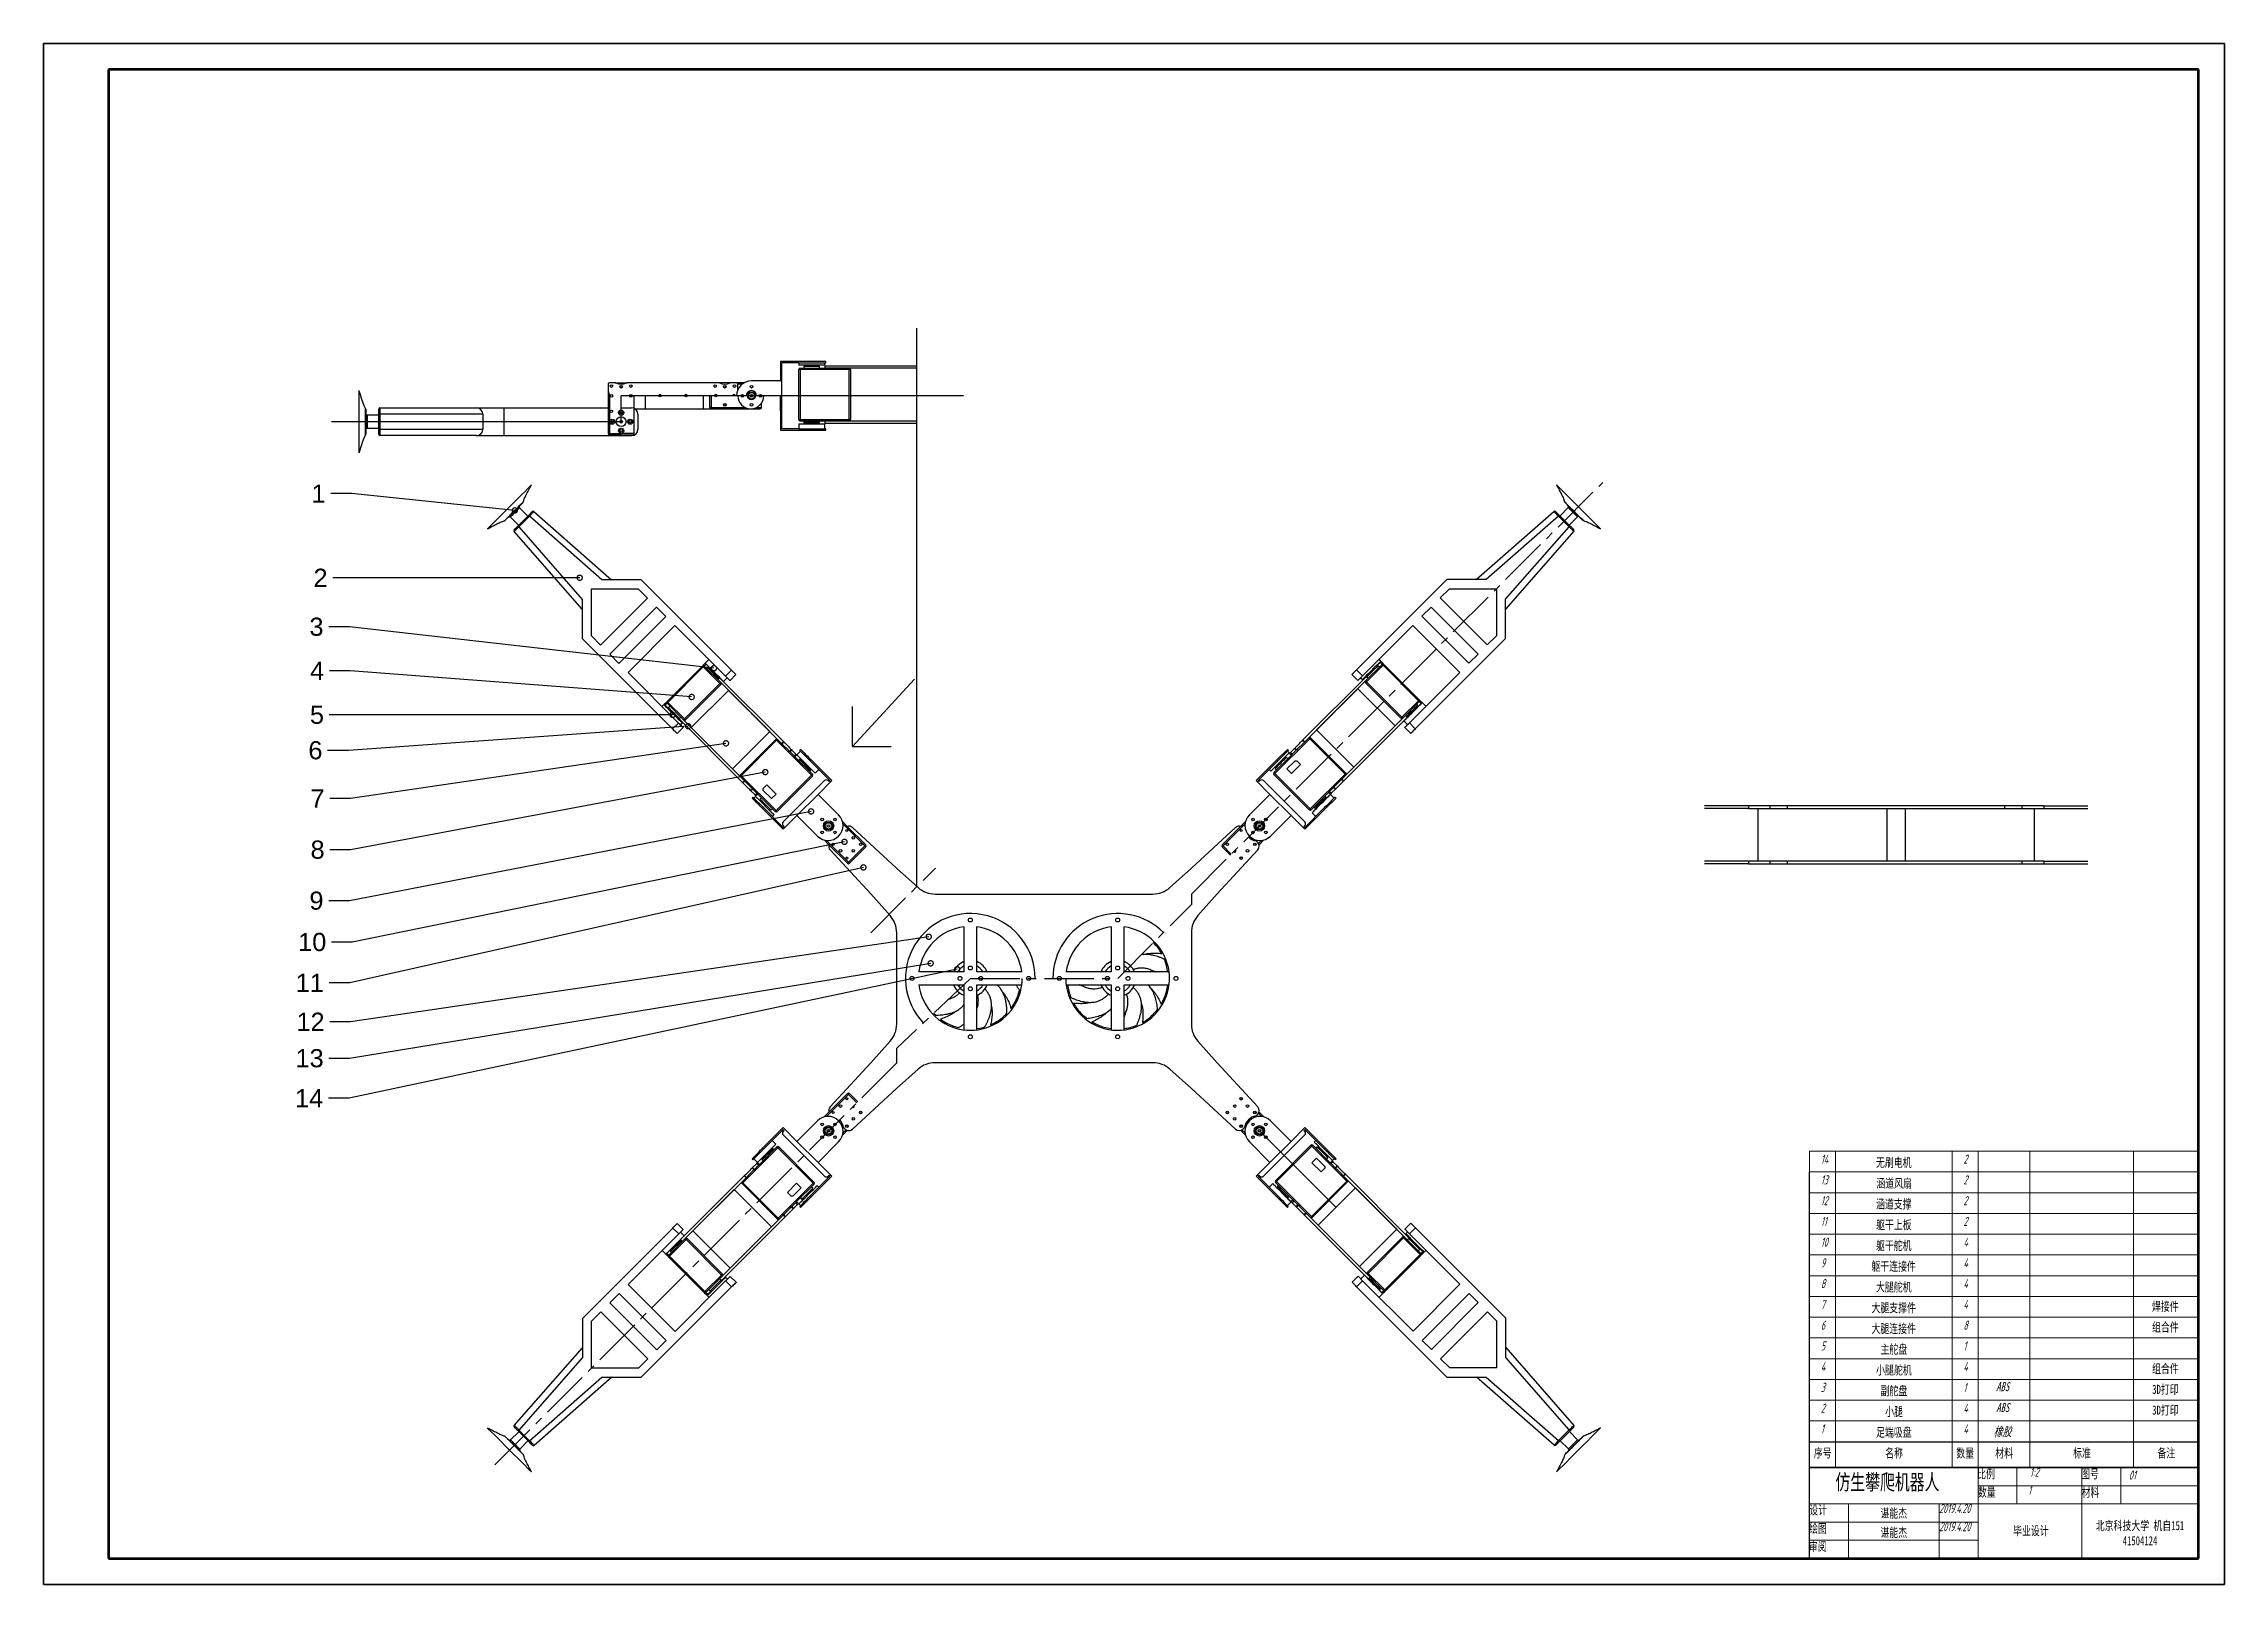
# Model space of a CAD drawing. Header units: millimetres. Extents: x 12 to 853, y 14 to 608.
import ezdxf
from ezdxf import colors
from ezdxf.entities.mleader import LeaderData, LeaderLine
from ezdxf.math import Vec2, Vec3

# ---------------------------------------------------------------- set-up
doc = ezdxf.new("R2010")
doc.units = ezdxf.units.MM
doc.linetypes.add('CENTER2', pattern=[28.575, 19.05, -3.175, 3.175, -3.175])
doc.layers.add('中心线', color=10, linetype='CENTER2')
doc.layers.add('标注', color=255, linetype='Continuous')
doc.styles.get("Standard").update_dxf_attribs({"font": 'arial.ttf'})
doc.styles.add('数字字母', font='isocp.shx', dxfattribs={"width": 0.7, "oblique": 15, "height": 3.5})
doc.styles.add('汉字', font='simfang.ttf', dxfattribs={"width": 0.7, "height": 3.5})

msp = doc.modelspace()

# ---------------------------------------------------------------- texts
at = {"color": 0, "lineweight": -3, "style": '数字字母', "oblique": 15, "width": 0.7}
for s, p in [('14', (697.4, 175.75)), ('2', (752.4, 175.75)), ('13', (697.4, 167.75)), ('2', (752.4, 167.75)), ('12', (697.4, 159.75)), ('2', (752.4, 159.75)), ('11', (697.4, 151.75)), ('2', (752.4, 151.75)), ('10', (697.4, 143.75)), ('4', (752.4, 143.75)), ('9', (697.4, 135.75)), ('4', (752.4, 135.75)), ('8', (697.4, 127.75)), ('4', (752.4, 127.75)), ('7', (697.4, 119.75)), ('4', (752.4, 119.75)), ('6', (697.4, 111.75)), ('8', (752.4, 111.75)), ('5', (697.4, 103.75)), ('1', (752.4, 103.75)), ('4', (697.4, 95.75)), ('4', (752.4, 95.75)), ('3', (697.4, 87.75)), ('1', (752.4, 87.75)), ('2', (697.4, 79.75)), ('4', (752.4, 79.75)), ('1', (697.4, 71.75)), ('4', (752.4, 71.75))]:
    msp.add_text(s, height=3.5, dxfattribs=at).set_placement(p)
at = {"color": 0, "ltscale": 0.5, "char_height": 3.5}
for s, width, insert, attachment_point, style in [('\\pi15.643;{\\fSimSun|b0|i0|c134|p2;无刷电机}', 45, (703.04, 177.95), 1, '汉字'), ('\\pi15.766;{\\fSimSun|b0|i0|c134|p2;涵道风扇}', 45, (703.04, 169.95), 1, '汉字'), ('\\pi15.636;{\\fSimSun|b0|i0|c134|p2;涵道支撑}', 45, (703.04, 161.95), 1, '汉字'), ('\\pi15.636;{\\fSimSun|b0|i0|c134|p2;躯干上板}', 45, (703.04, 153.95), 1, '汉字'), ('\\pi15.622;{\\fSimSun|b0|i0|c134|p2;躯干舵机}', 45, (703.04, 145.95), 1, '汉字'), ('\\pi13.877;{\\fSimSun|b0|i0|c134|p2;躯干连接件}', 45, (703.04, 137.95), 1, '汉字'), ('\\pi15.65;{\\fSimSun|b0|i0|c134|p2;大腿舵机}', 45, (703.04, 129.95), 1, '汉字'), ('\\pi13.904;{\\fSimSun|b0|i0|c134|p2;大腿支撑件}', 45, (703.04, 121.95), 1, '汉字'), ('\\pi7.0821;焊接件', 24.4402, (818.04, 122.5), 1, '汉字'), ('\\pi13.904;{\\fSimSun|b0|i0|c134|p2;大腿连接件}', 45, (703.04, 113.95), 1, '汉字'), ('\\pi7.0891;组合件', 24.4402, (818.04, 114.5), 1, '汉字'), ('\\pi17.402;{\\fSimSun|b0|i0|c134|p2;主舵盘}', 45, (703.04, 105.95), 1, '汉字'), ('\\pi15.677;{\\fSimSun|b0|i0|c134|p2;小腿舵机}', 45, (703.04, 97.95), 1, '汉字'), ('\\pi7.0891;组合件', 24.4402, (818.04, 98.5), 1, '汉字'), ('\\pi17.422;{\\fSimSun|b0|i0|c134|p2;副舵盘}', 45, (703.04, 89.95), 1, '汉字'), ('\\pi7.1661;3D打印', 24.4402, (818.04, 90.5), 1, '汉字'), ('\\pi19.188;{\\fSimSun|b0|i0|c134|p2;小腿}', 45, (703.04, 81.95), 1, '汉字'), ('\\pi7.1661;3D打印', 24.4402, (818.04, 82.5), 1, '汉字'), ('\\pi15.663;{\\fSimSun|b0|i0|c134|p2;足端吸盘}', 45, (703.04, 73.95), 1, '汉字'), ('\\pi1.6672;{\\fSimSun|b0|i0|c134|p2;序号}', 10, (693.04, 65.95), 1, '汉字'), ('\\pi19.174;{\\fSimSun|b0|i0|c134|p2;名称}', 45, (703.04, 65.95), 1, '汉字'), ('\\pi1.6085;{\\fSimSun|b0|i0|c134|p2;数量}', 9.9236, (748.04, 65.95), 1, '汉字'), ('\\pi6.6146;{\\fSimSun|b0|i0|c134|p2;材料}', 19.977, (758.04, 65.95), 1, '汉字'), ('\\pi16.653;{\\fSimSun|b0|i0|c134|p2;标准}', 40, (778.04, 65.95), 1, '汉字'), ('\\pi9.174;{\\fSimSun|b0|i0|c134|p2;备注}', 25, (818.04, 65.95), 1, '汉字'), ('{\\fSimSun|b0|i0|c134|p2;比例}', 15, (761.14, 54.02), 8, '汉字'), ('{\\fSimSun|b0|i0|c134|p2;数量}', 15, (761.39, 46.94), 8, '汉字'), ('1', 25, (777.34, 51.56), 1, '数字字母'), ('1:2', 25, (778.01, 58.56), 1, '数字字母'), ('{\\fSimSun|b0|i0|c134|p2;图号}', 15, (801.19, 54.04), 8, '汉字'), ('{\\fSimSun|b0|i0|c134|p2;材料}', 15, (801.41, 46.92), 8, '汉字'), ('01', 25, (816.2, 57.42), 1, '数字字母'), ('{\\fSimSun|b0|i0|c134|p2;设计}', 15, (696.37, 40.1), 8, '汉字'), ('{\\fSimSun|b0|i0|c134|p2;谌能杰}', 35, (725.54, 38.89), 8, '汉字'), ('2019.4.20', 15, (743.04, 44.56), 1, '数字字母'), ('{\\fSimSun|b0|i0|c134|p2;绘图}', 15, (696.3, 33.02), 8, '汉字'), ('{\\fSimSun|b0|i0|c134|p2;谌能杰}', 35, (725.54, 31.45), 8, '汉字'), ('2019.4.20', 15, (743.04, 37.56), 1, '数字字母'), ('{\\fSimSun|b0|i0|c134|p2;毕业设计}', 40, (778.43, 32.1), 8, '汉字'), ('{\\fSimSun|b0|i0|c134|p2;北京科技大学 机自}151\\P41504124', 45, (820.5, 28.58), 8, '汉字'), ('{\\fSimSun|b0|i0|c134|p2;审阅}', 15, (696.21, 25.98), 8, '汉字')]:
    msp.add_mtext_dynamic_manual_height_columns(s, width=width, gutter_width=20, heights=[0], dxfattribs=dict(at, insert=insert, attachment_point=attachment_point, style=style))
at = {"color": 0, "lineweight": 15, "char_height": 3.5, "attachment_point": 1, "style": '数字字母'}
for s, insert in [('\\pi7.03;{\\fSimSun|b0|i0|c134|p2;ABS}', (757.99, 91.54)), ('\\pi7.03;{\\fSimSun|b0|i0|c134|p2;ABS}', (758.01, 83.5)), ('\\pi6.0365;{\\fSimSun|b0|i0|c134|p2;橡胶}', (758.04, 74.18))]:
    msp.add_mtext_dynamic_manual_height_columns(s, width=20, gutter_width=17.5, heights=[0], dxfattribs=dict(at, insert=insert))
at = {"color": 0, "insert": (703.04, 56.01), "char_height": 6, "attachment_point": 1, "style": '汉字'}
msp.add_mtext_dynamic_manual_height_columns('仿生攀爬机器人', width=45.0552, gutter_width=17.5, heights=[0], dxfattribs=at)

# ---------------------------------------------------------------- blocks, each defined once
blk = doc.blocks.new('_DotSmall')
at = {"color": 0, "linetype": 'ByBlock', "const_width": 0.5}
blk.add_lwpolyline([(-0.0625, 0, 1), (0.0625, 0, 1)], format="xyb", close=True, dxfattribs=at)

# ---------------------------------------------------------------- linework, layer by layer
at = {"color": 0, "lineweight": 35}
for p, q in [((12.04, 607.56), (12.04, 13.56)), ((853.04, 607.56), (12.04, 607.56)), ((853.04, 13.56), (853.04, 607.56)), ((12.04, 13.56), (853.04, 13.56))]:
    msp.add_line(p, q, dxfattribs=at)
at = {"color": 0, "lineweight": 70}
for p, q in [((843.04, 597.56), (37.04, 597.56)), ((37.04, 597.56), (37.04, 23.56)), ((843.04, 23.56), (843.04, 597.56)), ((37.04, 23.56), (843.04, 23.56))]:
    msp.add_line(p, q, dxfattribs=at)
for p, q in [((348.85, 282.59), (348.85, 497.86)), ((313.75, 485.04), (296.25, 485.04)), ((296.25, 485.04), (296.25, 477.54)), ((303.25, 484.54), (296.75, 484.54)), ((296.75, 459.04), (296.75, 484.54)), ((303.25, 484.54), (313.25, 484.54)), ((308.25, 484.54), (313.75, 484.54)), ((313.45, 483.4), (348.85, 483.39)), ((313.45, 482.39), (313.45, 483.39)), ((348.85, 482.39), (313.45, 482.39)), ((313.75, 484.54), (313.75, 485.04)), ((230.25, 471.79), (230.25, 456.79)), ((232.46, 476.79), (237.04, 476.79)), ((366.82, 471.79), (234.75, 471.79)), ((234.75, 461.79), (234.75, 471.79)), ((239.75, 466.79), (239.75, 471.79)), ((244, 471.79), (244, 466.79)), ((266.5, 466.79), (266.5, 471.79)), ((296.25, 477.54), (296.75, 477.54)), ((296.25, 466.04), (296.25, 471.79)), ((296.25, 471.54), (296.75, 471.04)), ((296.25, 471.04), (296.75, 470.54)), ((296.5, 471.79), (296.75, 471.54)), ((189.5, 467.17), (229.75, 467.17)), ((239.75, 457.29), (239.75, 466.79)), ((268.91, 467.29), (282.57, 467.29)), ((269.41, 466.79), (288.41, 466.79)), ((286.93, 467.29), (288.91, 467.29)), ((288.41, 466.79), (288.41, 467.29)), ((288.91, 467.29), (288.91, 469.02)), ((296.25, 470.54), (296.75, 470.04)), ((296.25, 470.04), (296.75, 469.54)), ((296.25, 469.54), (296.75, 469.04)), ((296.25, 469.04), (296.75, 468.54)), ((296.25, 468.54), (296.75, 468.04)), ((296.25, 468.04), (296.75, 467.54)), ((296.25, 467.54), (296.75, 467.04)), ((296.25, 467.04), (296.75, 466.54)), ((296.25, 466.54), (296.75, 466.04)), ((296.25, 466.04), (296.25, 458.54)), ((296.25, 466.04), (296.75, 466.04)), ((234.75, 461.79), (123.06, 461.79)), ((229.75, 457.29), (234.75, 457.29)), ((234.75, 456.79), (230.25, 456.79)), ((239.75, 457.29), (234.75, 457.29)), ((234.75, 456.79), (239.25, 456.79)), ((296.25, 458.54), (313.75, 458.54)), ((303.25, 459.04), (296.75, 459.04)), ((303.25, 459.04), (313.25, 459.04)), ((303.75, 462.1), (348.85, 462.09)), ((313.75, 459.04), (313.25, 459.04)), ((313.45, 461.09), (313.45, 462.09)), ((348.85, 461.09), (313.45, 461.09)), ((313.75, 458.54), (313.75, 459.04)), ((347.91, 362.53), (323.96, 336.58)), ((323.96, 336.58), (323.96, 351.96)), ((323.96, 336.58), (338.89, 336.58)), ((768.35, 291.39), (783.38, 291.39)), ((480.91, 188.41), (510.44, 158.89))]:
    msp.add_line(p, q)
at = {"color": 7, "linetype": 'Continuous', "lineweight": 25}
for p, q in [((303.25, 484.54), (303.25, 483.64)), ((303.25, 462.59), (303.25, 481.89)), ((322.75, 481.89), (303.25, 481.89)), ((303.75, 482.39), (322.75, 482.39)), ((303.75, 481.89), (303.75, 462.59)), ((305.25, 483.14), (305.25, 482.39)), ((305.75, 483.64), (305.75, 483.14)), ((310.75, 483.14), (310.75, 483.64)), ((311.25, 482.39), (311.25, 483.14)), ((313.25, 483.64), (313.25, 484.54)), ((322.75, 462.59), (322.75, 481.89)), ((323.25, 481.89), (323.25, 462.59)), ((133.75, 449.78), (133.75, 473.8)), ((229.75, 476.29), (229.75, 457.29)), ((232.46, 476.79), (230.25, 476.79)), ((272.46, 476.79), (237.04, 476.79)), ((279.25, 476.79), (277.04, 476.79)), ((282.16, 476.79), (279.52, 476.79)), ((279.75, 474.14), (279.75, 476.29)), ((296.25, 477.54), (285, 477.54)), ((136.25, 466.64), (136.25, 456.94)), ((141.25, 464.29), (136.75, 464.29)), ((141.25, 464.67), (141.25, 466.67)), ((141.72, 464.67), (141.25, 464.67)), ((141.25, 458.92), (141.25, 464.67)), ((181.47, 464.67), (141.72, 464.67)), ((141.72, 464.67), (141.72, 458.92)), ((141.75, 467.17), (178.79, 467.17)), ((178.79, 467.17), (189.5, 467.17)), ((181.47, 464.67), (181.47, 458.92)), ((189.5, 467.17), (189.5, 456.42)), ((234.75, 467.17), (238.75, 467.17)), ((239.75, 466.79), (269.41, 466.79)), ((241.25, 464.67), (241.25, 458.92)), ((303.75, 462.59), (322.75, 462.59)), ((136.75, 459.29), (141.25, 459.29)), ((141.25, 456.92), (141.25, 458.92)), ((141.72, 458.92), (141.25, 458.92)), ((141.72, 458.92), (181.47, 458.92)), ((178.79, 456.42), (141.75, 456.42)), ((178.79, 456.42), (189.5, 456.42)), ((189.5, 456.42), (238.75, 456.42)), ((303.25, 461.04), (303.25, 459.04)), ((305.25, 462.09), (305.25, 461.59)), ((306.75, 461.34), (306.75, 461.04)), ((309.75, 461.04), (309.75, 461.34)), ((311.25, 461.59), (311.25, 462.09)), ((313.25, 459.04), (313.25, 461.04)), ((192.03, 425.05), (195.21, 421.87)), ((194.92, 421.59), (199.03, 425.69)), ((199.38, 425.34), (195.28, 421.23)), ((195.28, 421.23), (219.74, 393.31)), ((198.74, 425.41), (195.56, 428.59)), ((227.3, 400.87), (199.38, 425.34)), ((201.13, 427.13), (231.09, 400.87)), ((564.49, 400.94), (594.46, 427.2)), ((596.21, 425.41), (568.29, 400.94)), ((575.84, 393.38), (600.31, 421.3)), ((595.14, 427.18), (596.56, 425.76)), ((600.31, 421.3), (596.21, 425.41)), ((596.56, 425.76), (600.67, 421.66)), ((600.03, 428.66), (596.85, 425.48)), ((600.38, 421.94), (603.56, 425.12)), ((219.74, 389.52), (193.48, 419.49)), ((602.1, 419.56), (575.84, 389.59)), ((223.28, 397.33), (241.38, 397.33)), ((223.28, 379.23), (223.28, 397.33)), ((242.44, 400.87), (227.3, 400.87)), ((241.38, 397.33), (244.92, 393.8)), ((277.27, 366.04), (242.44, 400.87)), ((553.15, 400.94), (518.32, 366.11)), ((550.67, 393.87), (554.21, 397.4)), ((568.29, 400.94), (553.15, 400.94)), ((554.21, 397.4), (572.31, 397.4)), ((572.31, 397.4), (572.31, 379.3)), ((219.74, 393.31), (219.74, 378.17)), ((244.92, 393.8), (226.82, 375.7)), ((230.35, 372.16), (248.45, 390.26)), ((248.45, 390.26), (251.99, 386.73)), ((543.6, 386.8), (547.14, 390.33)), ((547.14, 390.33), (565.24, 372.23)), ((568.77, 375.77), (550.67, 393.87)), ((575.84, 378.24), (575.84, 393.38)), ((226.82, 375.7), (223.28, 379.23)), ((251.99, 386.73), (233.89, 368.63)), ((237.42, 365.09), (255.52, 383.19)), ((255.52, 383.19), (274.97, 363.75)), ((520.62, 363.82), (540.06, 383.26)), ((540.06, 383.26), (558.17, 365.16)), ((561.7, 368.7), (543.6, 386.8)), ((572.31, 379.3), (568.77, 375.77)), ((219.74, 378.17), (254.57, 343.35)), ((233.89, 368.63), (230.35, 372.16)), ((268.61, 370.11), (267.19, 368.7)), ((527.69, 369.47), (526.98, 370.18)), ((541.02, 343.42), (575.84, 378.24)), ((565.24, 372.23), (561.7, 368.7)), ((256.87, 345.64), (237.42, 365.09)), ((252.45, 353.95), (266.1, 367.6)), ((266.45, 367.25), (252.8, 353.6)), ((266.45, 367.95), (267.16, 368.66)), ((272.81, 360.88), (266.45, 367.25)), ((267.51, 368.31), (266.8, 367.6)), ((266.8, 367.6), (273.17, 361.24)), ((269.07, 366.75), (267.51, 368.31)), ((268.22, 366.89), (267.86, 366.54)), ((269.67, 366.22), (269.45, 366.01)), ((271.58, 363.89), (271.79, 364.1)), ((272.11, 362.3), (272.46, 362.65)), ((297.36, 338.46), (272.31, 363.5)), ((274.26, 361.62), (275.68, 363.04)), ((274.97, 363.75), (277.27, 366.04)), ((279.04, 364.28), (276.74, 361.98)), ((497.67, 339.1), (522.56, 363.99)), ((498.37, 338.39), (521.86, 361.87)), ((516.55, 364.35), (518.32, 366.11)), ((518.85, 362.05), (516.55, 364.35)), ((518.32, 366.11), (520.62, 363.82)), ((520.62, 363.82), (518.85, 362.05)), ((519.91, 363.11), (520.62, 362.4)), ((521.86, 361.87), (528.22, 368.24)), ((528.57, 367.88), (522.21, 361.52)), ((522.39, 364.17), (522.74, 363.82)), ((522.39, 363.46), (522.92, 362.93)), ((526.28, 367.35), (525.92, 367.71)), ((526.1, 367.53), (527.51, 368.94)), ((527.16, 367.18), (526.63, 367.71)), ((528.22, 368.24), (527.51, 368.94)), ((527.87, 369.3), (528.57, 368.59)), ((542.22, 354.24), (528.57, 367.88)), ((528.93, 368.24), (542.57, 354.59)), ((558.17, 365.16), (538.72, 345.71)), ((251.39, 352.89), (252.1, 353.6)), ((252.45, 353.25), (251.74, 352.54)), ((258.81, 346.88), (252.45, 353.25)), ((252.8, 353.6), (259.17, 347.24)), ((259.17, 347.24), (272.81, 360.88)), ((273.17, 360.53), (259.52, 346.88)), ((276.17, 358.23), (261.82, 343.88)), ((296.65, 337.75), (273.17, 361.24)), ((292.08, 342.32), (276.17, 358.23)), ((518.85, 358.87), (502.94, 342.96)), ((533.21, 344.51), (518.85, 358.87)), ((535.5, 347.52), (521.86, 361.17)), ((522.21, 361.52), (535.86, 347.87)), ((535.86, 347.87), (542.22, 354.24)), ((542.57, 353.88), (536.21, 347.52)), ((543.28, 353.17), (542.57, 353.88)), ((542.93, 354.24), (543.64, 353.53)), ((545.08, 352.08), (543.67, 353.49)), ((251.21, 352.72), (250.5, 352.01)), ((253.16, 351.12), (251.74, 352.54)), ((253.51, 352.18), (252.98, 351.65)), ((253.33, 351.3), (252.98, 350.95)), ((254.57, 343.35), (256.87, 345.64)), ((256.51, 347.41), (256.87, 347.77)), ((281.59, 322.69), (256.69, 347.59)), ((257.22, 347.41), (257.75, 347.94)), ((257.58, 344.94), (258.28, 345.64)), ((282.29, 323.4), (258.81, 346.88)), ((512.73, 324.04), (536.21, 347.52)), ((513.44, 323.33), (538.48, 348.37)), ((536.6, 346.42), (538.01, 345.01)), ((537.27, 348.58), (537.62, 348.23)), ((538.72, 345.71), (541.02, 343.42)), ((538.86, 349.11), (539.07, 348.9)), ((541.2, 351.02), (540.98, 351.23)), ((541.87, 352.47), (541.51, 352.82)), ((541.72, 351.61), (543.28, 353.17)), ((258.64, 343.88), (256.34, 341.58)), ((261.82, 343.88), (277.73, 327.97)), ((277.73, 327.97), (292.08, 342.32)), ((280.73, 325.67), (294.38, 339.32)), ((294.73, 338.96), (281.09, 325.31)), ((308.17, 325.53), (294.73, 338.96)), ((296.65, 337.75), (297.36, 338.46)), ((297.5, 338.31), (296.8, 337.61)), ((500.29, 339.6), (486.85, 326.16)), ((498.23, 338.24), (497.52, 338.95)), ((497.67, 339.1), (498.37, 338.39)), ((499.94, 339.95), (500.29, 339.6)), ((513.94, 325.95), (500.29, 339.6)), ((500.64, 339.95), (514.29, 326.3)), ((502.94, 342.96), (517.3, 328.6)), ((517.3, 328.6), (533.21, 344.51)), ((539.25, 341.65), (536.95, 343.95)), ((299.74, 334.66), (300.45, 335.37)), ((300.6, 335.22), (299.89, 334.51)), ((301.45, 332.95), (299.89, 334.51)), ((302.16, 333.66), (300.6, 335.22)), ((301.45, 332.95), (302.16, 333.66)), ((302.51, 333.31), (301.8, 332.6)), ((301.8, 332.6), (308.52, 325.88)), ((303.96, 334.75), (302.55, 333.34)), ((303.57, 331.54), (303.22, 331.18)), ((303.96, 335.46), (303.61, 335.11)), ((305.02, 330.87), (304.81, 330.65)), ((306.93, 328.53), (307.14, 328.74)), ((307.67, 331.04), (308.03, 331.4)), ((307.67, 331.04), (315.28, 323.44)), ((308.03, 331.4), (315.98, 323.44)), ((487.63, 331.4), (479.68, 323.44)), ((487.99, 331.04), (480.38, 323.44)), ((486.5, 326.52), (493.22, 333.23)), ((487.03, 328.82), (487.38, 328.46)), ((487.03, 328.11), (487.56, 327.58)), ((491.7, 335.46), (487.63, 331.4)), ((487.99, 331.04), (487.63, 331.4)), ((490.92, 332), (490.57, 332.35)), ((491.8, 331.82), (491.27, 332.35)), ((491.45, 327.93), (494.63, 331.11)), ((492.05, 335.11), (491.7, 335.46)), ((492.33, 334.12), (491.7, 334.75)), ((493.22, 333.23), (492.51, 333.94)), ((492.86, 334.3), (494.43, 335.86)), ((492.86, 334.3), (493.57, 333.59)), ((496.75, 329.7), (493.22, 326.16)), ((493.57, 333.59), (495.13, 335.15)), ((495.13, 335.15), (494.43, 335.86)), ((494.57, 336), (495.28, 335.3)), ((494.63, 331.11), (495.34, 331.11)), ((495.28, 335.3), (495.13, 335.15)), ((495.34, 331.11), (496.75, 329.7)), ((281.09, 325.31), (294.52, 311.88)), ((281.59, 322.69), (282.29, 323.4)), ((282.44, 323.25), (281.73, 322.55)), ((284.68, 319.6), (285.39, 320.31)), ((285.54, 320.16), (284.83, 319.45)), ((287.1, 318.6), (285.54, 320.16)), ((289.57, 320.37), (290.99, 321.78)), ((289.57, 319.66), (289.57, 320.37)), ((292.75, 316.48), (289.57, 319.66)), ((290.99, 321.78), (294.52, 318.24)), ((294.52, 311.88), (308.17, 325.53)), ((308.52, 325.17), (294.88, 311.53)), ((313.15, 323.44), (297.24, 307.53)), ((307.46, 326.94), (307.82, 327.29)), ((309.62, 326.27), (311.03, 327.68)), ((315.98, 323.44), (310.68, 318.14)), ((314.57, 323.44), (314.92, 323.09)), ((315.28, 323.44), (314.92, 323.09)), ((484.98, 318.14), (479.68, 323.44)), ((480.74, 323.09), (480.38, 323.44)), ((480.74, 323.09), (481.09, 323.44)), ((498.42, 307.53), (482.51, 323.44)), ((484.63, 327.68), (485.26, 327.05)), ((486.5, 326.52), (486.85, 326.16)), ((500.15, 312.16), (486.5, 325.81)), ((486.85, 326.16), (500.5, 312.52)), ((493.22, 326.16), (491.45, 327.93)), ((500.5, 312.52), (513.94, 325.95)), ((507.93, 319.23), (509.49, 320.8)), ((508.63, 318.53), (510.2, 320.09)), ((510.2, 320.09), (509.49, 320.8)), ((509.64, 320.94), (510.34, 320.24)), ((510.34, 320.24), (510.2, 320.09)), ((513.29, 323.18), (510.34, 320.24)), ((513.29, 323.18), (512.58, 323.89)), ((512.73, 324.04), (513.44, 323.33)), ((513.94, 325.95), (514.29, 325.6)), ((286.39, 317.89), (284.83, 319.45)), ((285.58, 317.08), (285.22, 316.72)), ((285.58, 317.08), (289.64, 313.01)), ((286.57, 317.36), (285.93, 316.72)), ((286.39, 317.89), (287.1, 318.6)), ((287.45, 318.24), (286.74, 317.54)), ((294.17, 311.53), (287.45, 318.24)), ((288.86, 316.83), (288.33, 316.3)), ((288.69, 315.95), (288.33, 315.59)), ((289.64, 313.01), (289.29, 312.66)), ((289.29, 312.66), (297.24, 304.7)), ((289.64, 313.01), (297.24, 305.41)), ((291.87, 312.06), (292.22, 312.41)), ((292.58, 312.06), (293.11, 312.59)), ((294.52, 318.24), (292.75, 316.48)), ((302.55, 310.01), (310.68, 318.14)), ((318.63, 310.18), (310.68, 318.14)), ((484.98, 318.14), (477.03, 310.18)), ((484.98, 318.14), (493.11, 310.01)), ((506.02, 313.01), (498.42, 305.41)), ((506.37, 312.66), (498.42, 304.7)), ((507.57, 318.88), (500.86, 312.16)), ((501.92, 313.22), (502.27, 312.87)), ((503.51, 313.75), (503.72, 313.54)), ((505.84, 315.66), (505.63, 315.88)), ((506.02, 313.01), (506.37, 312.66)), ((506.51, 317.11), (506.16, 317.47)), ((510.44, 316.72), (506.37, 312.66)), ((508.28, 318.17), (507.57, 318.88)), ((507.93, 319.23), (508.63, 318.53)), ((508.63, 318.53), (508.28, 318.17)), ((509.73, 316.72), (508.32, 318.14)), ((510.44, 316.72), (510.08, 317.08)), ((669.54, 313.69), (652.56, 313.69)), ((669.54, 312.69), (652.56, 312.69)), ((669.54, 313.69), (669.54, 312.69)), ((677.9, 313.69), (669.54, 313.69)), ((669.54, 312.69), (677.9, 312.69)), ((673.05, 312.69), (673.05, 292.39)), ((677.9, 312.69), (677.9, 313.69)), ((684.56, 313.69), (677.9, 313.69)), ((677.9, 312.69), (684.56, 312.69)), ((684.56, 312.69), (684.56, 313.69)), ((768.35, 313.69), (684.56, 313.69)), ((684.56, 312.69), (768.35, 312.69)), ((723.05, 292.39), (723.05, 312.69)), ((729.87, 312.69), (729.87, 292.39)), ((768.35, 312.69), (768.35, 313.69)), ((775.01, 313.69), (768.35, 313.69)), ((768.35, 312.69), (775.01, 312.69)), ((775.01, 312.69), (775.01, 313.69)), ((783.38, 313.69), (775.01, 313.69)), ((775.01, 312.69), (783.38, 312.69)), ((779.87, 292.39), (779.87, 312.69)), ((783.38, 313.69), (783.38, 312.69)), ((783.38, 313.69), (800.35, 313.69)), ((783.38, 312.69), (800.35, 312.69)), ((293, 309.65), (293.64, 310.29)), ((302.55, 310.01), (297.24, 304.7)), ((297.6, 305.76), (297.24, 306.12)), ((297.6, 305.76), (297.24, 305.41)), ((302.55, 310.01), (310.5, 302.05)), ((321.97, 305.78), (320.11, 307.64)), ((340.91, 289.68), (323.93, 305.34)), ((454.75, 289.68), (471.72, 305.34)), ((466.54, 298.63), (475.55, 307.64)), ((485.16, 302.05), (493.11, 310.01)), ((498.42, 304.7), (493.11, 310.01)), ((498.42, 306.12), (498.06, 305.76)), ((498.42, 305.41), (498.06, 305.76)), ((501.24, 311.07), (502.66, 309.65)), ((313.04, 300.57), (314.9, 298.71)), ((331.01, 279.78), (315.34, 296.75)), ((464.65, 279.78), (480.32, 296.75)), ((480.26, 299.52), (479.62, 300.17)), ((482.62, 300.57), (480.76, 298.71)), ((340.91, 289.68), (349.28, 282.21)), ((446.38, 282.21), (454.75, 289.68)), ((669.54, 292.39), (652.56, 292.39)), ((669.54, 291.39), (652.56, 291.39)), ((669.54, 292.39), (669.54, 291.39)), ((677.9, 292.39), (669.54, 292.39)), ((669.54, 291.39), (677.9, 291.39)), ((677.9, 291.39), (677.9, 292.39)), ((684.56, 292.39), (677.9, 292.39)), ((677.9, 291.39), (684.56, 291.39)), ((684.56, 291.39), (684.56, 292.39)), ((768.35, 292.39), (684.56, 292.39)), ((684.56, 291.39), (768.35, 291.39)), ((775.01, 292.39), (768.35, 292.39)), ((775.01, 291.39), (775.01, 292.39)), ((783.38, 292.39), (775.01, 292.39)), ((783.38, 292.39), (783.38, 291.39)), ((783.38, 292.39), (800.35, 292.39)), ((783.38, 291.39), (800.35, 291.39)), ((338.47, 271.41), (331.01, 279.78)), ((355.93, 279.68), (439.73, 279.68)), ((464.65, 279.78), (457.19, 271.41)), ((341.01, 229.6), (341.01, 264.75)), ((366.92, 267.02), (366.92, 249.67)), ((371.91, 249.67), (371.91, 267.02)), ((423.74, 267.02), (423.74, 249.67)), ((428.73, 249.67), (428.73, 267.02)), ((454.65, 264.75), (454.65, 229.6)), ((366.92, 249.67), (349.57, 249.67)), ((349.58, 244.68), (366.93, 244.68)), ((366.93, 244.68), (366.93, 227.33)), ((389.26, 249.67), (371.91, 249.67)), ((371.92, 244.69), (389.26, 244.69)), ((371.92, 227.33), (371.92, 244.69)), ((423.74, 249.67), (406.4, 249.67)), ((406.4, 244.68), (423.75, 244.68)), ((423.75, 244.68), (423.75, 227.33)), ((446.08, 249.67), (428.73, 249.67)), ((428.74, 244.69), (446.09, 244.69)), ((428.74, 227.33), (428.74, 244.69)), ((445.56, 244.52), (445.44, 244.69)), ((423.59, 227.86), (423.75, 227.98)), ((331.01, 214.58), (338.47, 222.94)), ((457.19, 222.94), (464.65, 214.58)), ((331.01, 214.58), (315.34, 197.6)), ((349.28, 212.14), (340.91, 204.68)), ((439.73, 214.68), (355.93, 214.68)), ((454.75, 204.68), (446.38, 212.14)), ((464.65, 214.58), (480.32, 197.6)), ((340.91, 204.68), (323.93, 189.01)), ((454.75, 204.68), (471.72, 189.01)), ((313.04, 193.78), (314.9, 195.64)), ((479.62, 194.18), (480.26, 194.83)), ((480.76, 195.64), (482.62, 193.78)), ((289.29, 181.7), (297.24, 189.65)), ((289.64, 181.34), (297.24, 188.94)), ((297.24, 189.65), (302.55, 184.35)), ((297.24, 188.94), (297.6, 188.59)), ((297.24, 188.24), (297.6, 188.59)), ((297.24, 186.82), (313.15, 170.91)), ((310.5, 192.3), (302.55, 184.35)), ((321.97, 188.57), (320.11, 186.71)), ((321.16, 189.06), (320.52, 189.71)), ((475.55, 186.71), (473.68, 188.57)), ((474.5, 189.06), (475.14, 189.71)), ((482.51, 170.91), (498.42, 186.82)), ((493.11, 184.35), (485.16, 192.3)), ((493.11, 184.35), (498.42, 189.65)), ((498.06, 188.59), (498.42, 188.94)), ((498.06, 188.59), (498.42, 188.24)), ((506.37, 181.7), (498.42, 189.65)), ((506.02, 181.34), (498.42, 188.94)), ((295.16, 181.84), (281.72, 168.4)), ((285.22, 177.63), (285.58, 177.28)), ((285.58, 177.28), (289.64, 181.34)), ((285.93, 177.63), (287.34, 176.22)), ((294.42, 183.29), (287.34, 176.22)), ((288.09, 175.47), (294.8, 182.19)), ((289.15, 177.24), (289.5, 176.89)), ((289.64, 181.34), (289.29, 181.7)), ((289.82, 178.69), (290.03, 178.48)), ((292.15, 180.6), (291.94, 180.81)), ((294.42, 183.29), (293, 184.7)), ((293.74, 181.13), (293.39, 181.48)), ((308.81, 168.19), (295.16, 181.84)), ((295.51, 182.19), (309.16, 168.54)), ((310.68, 176.22), (302.55, 184.35)), ((310.68, 176.22), (318.63, 184.17)), ((477.03, 184.17), (484.98, 176.22)), ((493.11, 184.35), (484.98, 176.22)), ((487.14, 169.18), (500.78, 182.83)), ((501.14, 182.47), (487.49, 168.83)), ((501.49, 182.83), (501.14, 182.47)), ((514.57, 169.04), (501.14, 182.47)), ((501.14, 176.11), (502.91, 177.88)), ((501.49, 182.83), (508.21, 176.11)), ((502.66, 184.7), (502.02, 184.06)), ((503.08, 182.3), (502.55, 181.77)), ((502.91, 177.88), (506.09, 174.7)), ((503.79, 182.3), (503.44, 181.94)), ((506.02, 181.34), (506.37, 181.7)), ((510.44, 177.63), (506.37, 181.7)), ((506.79, 177.52), (507.33, 178.05)), ((506.97, 178.41), (507.33, 178.76)), ((508.21, 176.11), (508.92, 176.82)), ((509.09, 176.99), (509.73, 177.63)), ((510.08, 177.28), (510.44, 177.63)), ((282.22, 171.02), (257.18, 145.98)), ((282.93, 170.32), (259.45, 146.84)), ((281.72, 168.4), (295.37, 154.75)), ((282.93, 170.32), (282.22, 171.02)), ((282.37, 171.17), (283.08, 170.46)), ((286.02, 173.41), (285.32, 174.12)), ((287.03, 175.83), (285.46, 174.26)), ((285.46, 174.26), (286.17, 173.56)), ((287.73, 175.12), (286.17, 173.56)), ((287.73, 175.12), (287.03, 175.83)), ((287.38, 176.18), (288.09, 175.47)), ((307.67, 163.31), (315.28, 170.91)), ((308.03, 162.96), (315.98, 170.91)), ((310.68, 176.22), (315.98, 170.91)), ((314.92, 171.27), (314.57, 170.91)), ((314.92, 171.27), (315.28, 170.91)), ((479.68, 170.91), (484.98, 176.22)), ((487.63, 162.96), (479.68, 170.91)), ((480.38, 170.91), (480.74, 171.27)), ((487.99, 163.31), (480.38, 170.91)), ((481.09, 170.91), (480.74, 171.27)), ((493.85, 161.76), (487.14, 168.47)), ((487.49, 168.83), (500.93, 155.39)), ((500.93, 155.39), (514.57, 169.04)), ((504.67, 172.57), (501.14, 176.11)), ((514.93, 168.69), (501.28, 155.04)), ((506.09, 173.99), (504.67, 172.57)), ((506.09, 174.7), (506.09, 173.99)), ((509.27, 176.46), (508.56, 175.76)), ((508.56, 175.76), (510.12, 174.19)), ((509.27, 176.46), (510.83, 174.9)), ((510.12, 174.19), (510.83, 174.9)), ((510.27, 174.05), (510.12, 174.19)), ((510.98, 174.75), (510.27, 174.05)), ((513.22, 171.1), (513.92, 171.81)), ((514.07, 171.66), (513.36, 170.95)), ((513.36, 170.95), (536.85, 147.47)), ((514.07, 171.66), (538.97, 146.76)), ((514.93, 169.39), (514.57, 169.04)), ((278.36, 165.75), (262.45, 149.84)), ((292.72, 151.4), (278.36, 165.75)), ((295.02, 154.4), (281.37, 168.05)), ((295.37, 154.75), (308.81, 168.19)), ((298.91, 164.65), (302.44, 168.19)), ((300.32, 163.24), (298.91, 164.65)), ((301.03, 163.24), (300.32, 163.24)), ((302.09, 160.77), (300.53, 159.2)), ((304.21, 166.42), (301.03, 163.24)), ((302.79, 160.06), (301.23, 158.5)), ((302.79, 160.06), (302.09, 160.77)), ((302.44, 168.19), (304.21, 166.42)), ((309.16, 167.84), (302.44, 161.12)), ((302.44, 161.12), (303.15, 160.41)), ((303.15, 160.41), (302.79, 160.06)), ((303.33, 160.24), (303.96, 159.6)), ((303.86, 162.53), (304.39, 162)), ((304.74, 162.36), (305.09, 162)), ((307.67, 163.31), (308.03, 162.96)), ((308.63, 166.25), (308.1, 166.78)), ((308.63, 165.54), (308.27, 165.89)), ((311.03, 166.67), (310.4, 167.31)), ((486.04, 168.08), (484.63, 166.67)), ((487.99, 163.31), (487.63, 162.96)), ((491.7, 158.89), (487.63, 162.96)), ((488.2, 167.41), (487.84, 167.06)), ((491.73, 162.82), (487.84, 166.71)), ((488.73, 165.82), (488.52, 165.61)), ((490.64, 163.49), (490.85, 163.7)), ((491.7, 159.6), (493.11, 161.01)), ((492.09, 162.82), (492.44, 163.17)), ((493.15, 161.05), (493.85, 161.76)), ((494.21, 161.4), (493.5, 160.69)), ((493.5, 160.69), (495.06, 159.13)), ((494.21, 161.4), (495.77, 159.84)), ((495.06, 159.13), (495.77, 159.84)), ((517.93, 166.39), (503.58, 152.03)), ((533.84, 150.48), (517.93, 166.39)), ((256.41, 152.7), (258.71, 150.41)), ((297.99, 155.26), (273.1, 130.36)), ((297.29, 155.96), (273.8, 132.48)), ((276.81, 135.49), (292.72, 151.4)), ((297.99, 155.26), (297.29, 155.96)), ((297.43, 156.11), (298.14, 155.4)), ((298.14, 155.4), (297.99, 155.26)), ((301.09, 158.35), (298.14, 155.4)), ((301.09, 158.35), (300.38, 159.06)), ((300.53, 159.2), (301.23, 158.5)), ((301.23, 158.5), (301.09, 158.35)), ((303.61, 159.25), (303.96, 158.89)), ((491.7, 158.89), (492.05, 159.25)), ((495.21, 158.99), (495.06, 159.13)), ((495.92, 159.69), (495.21, 158.99)), ((498.16, 156.04), (495.21, 158.99)), ((498.16, 156.04), (498.86, 156.75)), ((499.01, 156.6), (498.3, 155.89)), ((498.3, 155.89), (523.35, 130.85)), ((499.01, 156.6), (522.49, 133.12)), ((500.93, 155.39), (500.57, 155.04)), ((503.58, 152.03), (519.49, 136.12)), ((537.02, 150.48), (539.32, 152.78)), ((254.64, 150.94), (219.82, 116.11)), ((237.49, 129.19), (256.94, 148.64)), ((253.09, 140.47), (259.45, 146.84)), ((259.8, 146.48), (253.44, 140.12)), ((254.46, 143.34), (254.68, 143.12)), ((256.94, 148.64), (254.64, 150.94)), ((256.8, 145.24), (256.59, 145.46)), ((259.06, 147.93), (257.65, 149.35)), ((258.39, 145.77), (258.03, 146.13)), ((273.45, 132.83), (259.8, 146.48)), ((260.16, 146.84), (273.8, 133.19)), ((262.45, 149.84), (276.81, 135.49)), ((519.49, 136.12), (533.84, 150.48)), ((522.49, 133.82), (536.14, 147.47)), ((536.49, 147.12), (522.85, 133.47)), ((542.86, 140.75), (536.49, 147.12)), ((536.85, 147.47), (543.21, 141.11)), ((538.08, 149.42), (537.38, 148.71)), ((538.44, 146.94), (537.91, 146.41)), ((541.09, 151.01), (538.79, 148.71)), ((538.79, 148.71), (558.24, 129.26)), ((539.15, 146.94), (538.79, 146.59)), ((575.91, 116.18), (541.09, 151.01)), ((542.33, 143.05), (542.68, 143.41)), ((542.5, 143.23), (543.92, 141.81)), ((250.57, 142.27), (251.99, 140.86)), ((252.73, 140.12), (252.02, 140.82)), ((253.94, 142.74), (252.38, 141.18)), ((252.38, 141.18), (253.09, 140.47)), ((266.73, 126.12), (253.09, 139.76)), ((253.44, 140.12), (267.09, 126.47)), ((253.79, 141.89), (254.15, 141.53)), ((529.21, 127.11), (542.86, 140.75)), ((543.21, 140.4), (529.56, 126.75)), ((542.15, 142.17), (542.68, 142.7)), ((543.21, 141.11), (543.92, 141.81)), ((544.27, 141.46), (543.56, 140.75)), ((544.45, 141.64), (545.16, 142.35)), ((255.6, 111.09), (237.49, 129.19)), ((242.51, 93.41), (277.34, 128.24)), ((275.04, 130.54), (255.6, 111.09)), ((267.09, 126.47), (273.45, 132.83)), ((273.8, 132.48), (267.44, 126.12)), ((269.56, 126.82), (268.15, 125.41)), ((268.5, 127.18), (269.03, 126.65)), ((269.38, 127), (269.74, 126.65)), ((273.27, 130.89), (272.74, 131.42)), ((273.27, 130.18), (272.92, 130.54)), ((275.75, 131.24), (275.04, 131.95)), ((277.34, 128.24), (275.04, 130.54)), ((276.81, 132.3), (279.11, 130.01)), ((516.62, 130.08), (518.92, 132.38)), ((520.69, 130.61), (518.39, 128.31)), ((518.39, 128.31), (553.22, 93.48)), ((518.92, 132.38), (520.69, 130.61)), ((521.4, 132.73), (519.98, 131.31)), ((540.14, 111.16), (520.69, 130.61)), ((528.86, 126.75), (522.49, 133.12)), ((522.85, 133.47), (529.21, 127.11)), ((523.55, 132.06), (523.2, 131.7)), ((527.09, 127.46), (523.2, 131.35)), ((523.49, 130.7), (523.35, 130.85)), ((524.08, 130.47), (523.87, 130.25)), ((525.99, 128.13), (526.21, 128.34)), ((526.03, 128.17), (526.44, 127.76)), ((526.59, 127.61), (528.15, 126.05)), ((527.44, 127.46), (527.8, 127.81)), ((528.15, 126.05), (528.86, 126.75)), ((529.21, 126.4), (528.5, 125.69)), ((558.24, 129.26), (540.14, 111.16)), ((223.35, 115.05), (226.89, 118.59)), ((226.89, 118.59), (244.99, 100.48)), ((230.42, 122.12), (233.96, 125.66)), ((248.52, 104.02), (230.42, 122.12)), ((233.96, 125.66), (252.06, 107.56)), ((267.79, 125.06), (267.09, 125.76)), ((267.44, 126.12), (268.15, 125.41)), ((267.97, 124.88), (268.68, 124.17)), ((527.05, 124.24), (528.47, 125.66)), ((543.67, 107.63), (561.77, 125.73)), ((565.31, 122.19), (547.21, 104.09)), ((550.74, 100.56), (568.84, 118.66)), ((561.77, 125.73), (565.31, 122.19)), ((568.84, 118.66), (572.38, 115.12)), ((219.82, 116.11), (219.82, 100.97)), ((223.35, 96.95), (223.35, 115.05)), ((572.38, 115.12), (572.38, 97.02)), ((575.91, 101.04), (575.91, 116.18)), ((193.55, 74.8), (219.82, 104.76)), ((219.82, 100.97), (195.35, 73.05)), ((252.06, 107.56), (248.52, 104.02)), ((547.21, 104.09), (543.67, 107.63)), ((575.91, 104.83), (602.18, 74.87)), ((600.38, 73.12), (575.91, 101.04)), ((199.45, 68.95), (227.37, 93.41)), ((231.16, 93.41), (201.2, 67.15)), ((241.45, 96.95), (223.35, 96.95)), ((227.37, 93.41), (242.51, 93.41)), ((244.99, 100.48), (241.45, 96.95)), ((554.28, 97.02), (550.74, 100.56)), ((553.22, 93.48), (568.36, 93.48)), ((572.38, 97.02), (554.28, 97.02)), ((594.53, 67.22), (564.57, 93.48)), ((568.36, 93.48), (596.28, 69.02)), ((195.28, 72.41), (192.1, 69.23)), ((199.1, 68.59), (194.99, 72.7)), ((195.35, 73.05), (199.45, 68.95)), ((195.63, 65.69), (198.81, 68.88)), ((199.1, 68.59), (199.45, 68.95)), ((596.28, 69.02), (600.38, 73.12)), ((600.74, 72.77), (596.63, 68.66)), ((596.92, 68.95), (600.1, 65.77)), ((603.63, 69.3), (600.45, 72.48))]:
    msp.add_line(p, q, dxfattribs=at)
at = {"color": 8, "linetype": 'Continuous', "lineweight": 25}
for p, q in [((136.17, 456.68), (136.17, 466.91)), ((136.75, 464.29), (136.75, 459.29)), ((603.56, 425.12), (600.03, 428.66)), ((268.9, 366.57), (269.07, 366.75)), ((269.22, 366.6), (269.04, 366.42)), ((271.99, 363.48), (272.16, 363.65)), ((272.31, 363.5), (272.14, 363.33)), ((538.48, 348.37), (538.3, 348.55)), ((538.45, 348.7), (538.63, 348.52)), ((541.57, 351.47), (541.4, 351.64)), ((541.54, 351.79), (541.72, 351.61)), ((475.38, 306.77), (474.17, 305.55)), ((480.53, 299.19), (481.74, 300.4)), ((257.21, 145.66), (257.03, 145.83)), ((257.18, 145.98), (257.36, 145.8)), ((254.12, 142.56), (253.94, 142.74)), ((254.09, 142.89), (254.26, 142.71)), ((523.35, 130.85), (523.52, 131.03)), ((523.67, 130.88), (523.49, 130.7)), ((526.44, 127.76), (526.62, 127.93)), ((526.76, 127.79), (526.59, 127.61)), ((197.07, 63.44), (189.84, 70.67)), ((600.1, 65.77), (603.63, 69.3))]:
    msp.add_line(p, q, dxfattribs=at)
at = {"linetype": 'Continuous', "lineweight": 25}
for p, q in [((481.74, 193.95), (480.53, 195.16)), ((474.17, 188.8), (475.38, 187.59))]:
    msp.add_line(p, q, dxfattribs=at)
at = {"color": 0, "lineweight": 15}
for p, q in [((693.04, 172.56), (693.04, 180.56)), ((693.04, 180.56), (843.04, 180.56)), ((703.04, 68.56), (703.04, 180.56)), ((748.04, 68.56), (748.04, 180.56)), ((758.04, 68.56), (758.04, 180.56)), ((778.04, 68.56), (778.04, 180.56)), ((818.04, 68.56), (818.04, 180.56)), ((693.04, 164.56), (693.04, 172.56)), ((693.04, 172.56), (843.04, 172.56)), ((693.04, 156.56), (693.04, 164.56)), ((693.04, 164.56), (843.04, 164.56)), ((693.04, 148.56), (693.04, 156.56)), ((693.04, 156.56), (843.04, 156.56)), ((693.04, 140.56), (693.04, 148.56)), ((693.04, 148.56), (843.04, 148.56)), ((693.04, 132.56), (693.04, 140.56)), ((693.04, 140.56), (843.04, 140.56)), ((693.04, 124.56), (693.04, 132.56)), ((693.04, 132.56), (843.04, 132.56)), ((693.04, 116.56), (693.04, 124.56)), ((693.04, 124.56), (843.04, 124.56)), ((693.04, 108.56), (693.04, 116.56)), ((693.04, 116.56), (843.04, 116.56)), ((693.04, 100.56), (693.04, 108.56)), ((693.04, 108.56), (843.04, 108.56)), ((693.04, 92.56), (693.04, 100.56)), ((693.04, 100.56), (843.04, 100.56)), ((693.04, 84.56), (693.04, 92.56)), ((693.04, 92.56), (843.04, 92.56)), ((693.04, 76.56), (693.04, 84.56)), ((693.04, 84.56), (843.04, 84.56)), ((693.04, 68.56), (693.04, 76.56)), ((693.04, 76.56), (843.04, 76.56))]:
    msp.add_line(p, q, dxfattribs=at)
at = {"color": 0, "lineweight": 30}
msp.add_line((693.04, 68.56), (693.04, 172.56), dxfattribs=at)
at = {"color": 0, "lineweight": 30, "ltscale": 0.5}
msp.add_line((703.04, 68.56), (748.04, 68.56), dxfattribs=at)
at = {"color": 0, "lineweight": 15, "ltscale": 0.5}
for p, q in [((703.04, 68.56), (703.04, 58.56)), ((748.04, 68.56), (748.04, 58.56)), ((758.04, 68.56), (758.04, 58.56)), ((778.04, 68.56), (778.01, 58.56)), ((818.04, 68.56), (818.04, 58.56)), ((758.04, 23.56), (758.04, 58.56)), ((773.04, 51.56), (758.04, 51.56)), ((773.04, 44.56), (773.04, 58.56)), ((798.04, 51.56), (773.04, 51.56)), ((798.04, 44.56), (798.04, 58.56)), ((813.04, 51.56), (798.04, 51.56)), ((813.04, 44.56), (813.04, 58.56)), ((843.04, 51.56), (813.04, 51.56)), ((693.04, 44.56), (708.04, 44.56)), ((708.04, 44.56), (743.04, 44.56)), ((708.04, 44.56), (708.04, 23.56)), ((743.04, 44.56), (758.04, 44.56)), ((743.04, 44.56), (743.04, 23.56)), ((773.04, 44.56), (758.04, 44.56)), ((798.04, 44.56), (773.04, 44.56)), ((813.04, 44.56), (798.04, 44.56)), ((798.04, 44.56), (798.04, 23.56)), ((843.04, 44.56), (813.04, 44.56)), ((693.04, 37.56), (708.04, 37.56)), ((708.04, 37.56), (743.04, 37.56)), ((743.04, 37.56), (758.04, 37.56)), ((693.04, 30.56), (708.04, 30.56)), ((708.04, 30.56), (743.04, 30.56)), ((743.04, 30.56), (758.04, 30.56))]:
    msp.add_line(p, q, dxfattribs=at)
at = {"color": 0, "ltscale": 0.5}
for p, q in [((748.04, 68.56), (758.04, 68.56)), ((758.04, 68.56), (778.04, 68.56)), ((778.04, 68.56), (818.04, 68.56)), ((818.04, 68.56), (843.04, 68.56))]:
    msp.add_line(p, q, dxfattribs=at)
at = {"color": 7, "linetype": 'Continuous', "lineweight": 25, "flags": 128}
for points in [[(313.25, 483.64), (313.23, 483.64), (313.04, 483.64), (312.69, 483.64), (312.17, 483.64), (311.51, 483.64), (310.73, 483.64), (309.87, 483.64), (308.94, 483.64), (307.99, 483.64), (307.05, 483.64), (306.16, 483.64), (305.33, 483.64), (304.62, 483.64), (304.03, 483.64), (303.6, 483.64), (303.34, 483.64), (303.25, 483.64)], [(303.75, 482.39), (303.75, 482.38), (303.75, 482.35), (303.75, 482.31), (303.75, 482.25), (303.75, 482.17), (303.75, 482.08), (303.75, 481.99), (303.75, 481.89)], [(311.25, 483.14), (311.16, 483.14), (310.88, 483.14), (310.44, 483.14), (309.86, 483.14), (309.18, 483.14), (308.44, 483.14), (307.69, 483.14), (306.97, 483.14), (306.34, 483.14), (305.82, 483.14), (305.46, 483.14), (305.27, 483.14), (305.25, 483.14)], [(322.75, 482.39), (322.75, 482.38), (322.75, 482.35), (322.75, 482.31), (322.75, 482.25), (322.75, 482.17), (322.75, 482.08), (322.75, 481.99), (322.75, 481.89)], [(323.25, 481.89), (323.24, 481.89), (323.21, 481.89), (323.17, 481.89), (323.1, 481.89), (323.03, 481.89), (322.94, 481.89), (322.85, 481.89), (322.75, 481.89)], [(303.75, 462.59), (303.65, 462.59), (303.56, 462.59), (303.47, 462.59), (303.4, 462.59), (303.33, 462.59), (303.29, 462.59), (303.26, 462.59), (303.25, 462.59)], [(303.75, 462.59), (303.75, 462.5), (303.75, 462.4), (303.75, 462.32), (303.75, 462.24), (303.75, 462.18), (303.75, 462.13), (303.75, 462.1), (303.75, 462.09)], [(322.75, 462.59), (322.75, 462.5), (322.75, 462.4), (322.75, 462.32), (322.75, 462.24), (322.75, 462.18), (322.75, 462.13), (322.75, 462.1), (322.75, 462.09)], [(323.25, 462.59), (323.24, 462.59), (323.21, 462.59), (323.17, 462.59), (323.1, 462.59), (323.03, 462.59), (322.94, 462.59), (322.85, 462.59), (322.75, 462.59)], [(303.25, 461.04), (303.25, 461.04), (303.39, 461.04), (303.69, 461.04), (304.17, 461.04), (304.79, 461.04), (305.53, 461.04), (306.37, 461.04), (307.28, 461.04), (308.23, 461.04), (309.18, 461.04), (310.09, 461.04), (310.94, 461.04), (311.69, 461.04), (312.31, 461.04), (312.79, 461.04), (313.1, 461.04), (313.24, 461.04), (313.25, 461.04)], [(311, 461.34), (310.91, 461.34), (310.63, 461.34), (310.19, 461.34), (309.62, 461.34), (308.96, 461.34), (308.25, 461.34), (307.54, 461.34), (306.87, 461.34), (306.31, 461.34), (305.87, 461.34), (305.59, 461.34), (305.5, 461.34), (305.5, 461.34)], [(183.19, 420.46), (183.18, 420.45), (183.34, 420.61), (183.83, 421.1), (184.61, 421.88), (185.67, 422.94), (186.95, 424.22), (188.42, 425.69), (190.02, 427.28), (191.67, 428.94), (193.33, 430.6), (194.92, 432.19), (196.39, 433.66), (197.68, 434.95), (198.73, 436), (199.52, 436.79), (200, 437.27), (200.16, 437.43)], [(595.43, 437.5), (595.42, 437.5), (595.59, 437.34), (596.07, 436.86), (596.85, 436.07), (597.91, 435.02), (599.2, 433.73), (600.67, 432.26), (602.26, 430.67), (603.92, 429.01), (605.57, 427.36), (607.17, 425.76), (608.63, 424.29), (609.92, 423.01), (610.98, 421.95), (611.76, 421.17), (612.25, 420.68), (612.4, 420.53)], [(196.87, 430.6), (196.84, 430.57), (196.68, 430.42), (196.41, 430.14), (196.03, 429.77), (195.56, 429.29), (195.01, 428.75), (194.41, 428.14), (193.77, 427.5), (193.11, 426.85), (192.47, 426.21), (191.87, 425.6), (191.32, 425.05), (190.85, 424.58), (190.47, 424.2), (190.2, 423.93), (190.05, 423.78), (190.01, 423.74)], [(605.58, 423.81), (605.54, 423.85), (605.39, 424), (605.12, 424.27), (604.74, 424.65), (604.27, 425.12), (603.72, 425.67), (603.11, 426.28), (602.47, 426.92), (601.82, 427.57), (601.18, 428.21), (600.58, 428.82), (600.03, 429.36), (599.56, 429.84), (599.18, 430.21), (598.91, 430.49), (598.75, 430.64), (598.72, 430.67)], [(195.28, 421.23), (194.93, 420.89), (194.59, 420.56), (194.28, 420.26), (194.01, 420), (193.79, 419.78), (193.62, 419.62), (193.52, 419.52), (193.48, 419.49)], [(193.51, 420.17), (193.53, 420.2), (193.61, 420.28), (193.75, 420.41), (193.92, 420.58), (194.14, 420.8), (194.38, 421.04), (194.65, 421.31), (194.92, 421.59)], [(194.92, 421.59), (194.93, 421.58), (194.95, 421.56), (194.98, 421.53), (195.03, 421.48), (195.08, 421.43), (195.14, 421.37), (195.21, 421.3), (195.28, 421.23)], [(199.03, 425.69), (199.27, 425.94), (199.51, 426.18), (199.74, 426.4), (199.94, 426.6), (200.11, 426.78), (200.26, 426.92), (200.36, 427.02), (200.42, 427.09), (200.45, 427.11)], [(199.03, 425.69), (199.04, 425.68), (199.06, 425.66), (199.09, 425.63), (199.13, 425.59), (199.19, 425.53), (199.25, 425.47), (199.31, 425.41), (199.38, 425.34)], [(201.13, 427.13), (201.1, 427.1), (201.02, 427.02), (200.89, 426.89), (200.72, 426.71), (200.5, 426.49), (200.26, 426.23), (199.98, 425.95), (199.69, 425.65), (199.38, 425.34)], [(596.21, 425.41), (595.87, 425.76), (595.54, 426.09), (595.24, 426.4), (594.97, 426.68), (594.75, 426.9), (594.59, 427.06), (594.49, 427.17), (594.46, 427.2)], [(596.56, 425.76), (596.55, 425.75), (596.53, 425.73), (596.5, 425.7), (596.46, 425.66), (596.4, 425.6), (596.34, 425.54), (596.28, 425.48), (596.21, 425.41)], [(600.67, 421.66), (600.66, 421.65), (600.64, 421.63), (600.61, 421.6), (600.56, 421.55), (600.51, 421.5), (600.45, 421.44), (600.38, 421.37), (600.31, 421.3)], [(602.1, 419.56), (602.07, 419.59), (601.97, 419.69), (601.8, 419.85), (601.58, 420.07), (601.31, 420.33), (601, 420.63), (600.66, 420.96), (600.31, 421.3)], [(600.67, 421.66), (600.94, 421.38), (601.21, 421.11), (601.45, 420.87), (601.67, 420.65), (601.84, 420.48), (601.97, 420.35), (602.06, 420.27), (602.08, 420.24)], [(266.1, 367.6), (266.1, 367.59), (266.12, 367.57), (266.16, 367.54), (266.2, 367.5), (266.25, 367.44), (266.31, 367.38), (266.38, 367.32), (266.45, 367.25)], [(266.8, 367.6), (266.73, 367.67), (266.67, 367.74), (266.61, 367.8), (266.55, 367.85), (266.51, 367.89), (266.48, 367.93), (266.46, 367.95), (266.45, 367.95)], [(266.45, 367.25), (266.52, 367.32), (266.58, 367.38), (266.65, 367.44), (266.7, 367.5), (266.74, 367.54), (266.78, 367.57), (266.8, 367.59), (266.8, 367.6)], [(267.16, 368.66), (267.16, 368.65), (267.18, 368.63), (267.22, 368.6), (267.26, 368.56), (267.31, 368.5), (267.37, 368.44), (267.44, 368.38), (267.51, 368.31)], [(273.05, 362.83), (272.51, 363.38), (271.9, 363.99), (271.24, 364.64), (270.57, 365.32), (269.91, 365.98), (269.27, 366.62), (268.69, 367.2), (268.18, 367.71), (267.76, 368.13), (267.45, 368.44), (267.26, 368.63), (267.19, 368.7), (267.19, 368.7)], [(268.57, 366.89), (268.64, 366.83), (268.83, 366.63), (269.14, 366.32), (269.54, 365.92), (270.01, 365.45), (270.52, 364.95), (271.02, 364.44), (271.49, 363.98), (271.89, 363.57), (272.2, 363.26), (272.39, 363.07), (272.46, 363), (272.46, 363)], [(269.07, 366.75), (269.09, 366.73), (269.11, 366.71), (269.13, 366.69), (269.15, 366.67), (269.17, 366.65), (269.18, 366.63), (269.2, 366.62), (269.22, 366.6)], [(269.63, 366.19), (269.57, 366.24), (269.22, 366.6)], [(272.16, 363.65), (271.81, 364.01), (271.75, 364.06)], [(272.16, 363.65), (272.18, 363.63), (272.2, 363.62), (272.22, 363.6), (272.24, 363.58), (272.26, 363.56), (272.27, 363.54), (272.29, 363.52), (272.31, 363.5)], [(274.26, 361.62), (274.25, 361.64), (274.12, 361.76), (273.88, 362.01), (273.51, 362.37), (273.05, 362.83)], [(276.74, 361.98), (276.7, 362.01), (276.6, 362.11), (276.44, 362.28), (276.22, 362.5), (275.95, 362.76), (275.65, 363.07), (275.31, 363.4), (274.97, 363.75)], [(277.27, 366.04), (277.61, 365.7), (277.94, 365.37), (278.25, 365.06), (278.52, 364.79), (278.74, 364.57), (278.9, 364.41), (279, 364.31), (279.04, 364.28)], [(527.69, 369.47), (527.69, 369.47), (527.59, 369.37), (527.36, 369.15), (527.03, 368.81), (526.58, 368.37), (526.05, 367.84), (525.46, 367.24), (524.81, 366.59), (524.14, 365.92), (523.47, 365.26), (522.83, 364.61), (522.23, 364.02), (521.7, 363.49), (521.27, 363.05), (520.93, 362.72), (520.72, 362.5), (520.62, 362.41), (520.62, 362.4)], [(522.21, 361.52), (522.14, 361.59), (522.07, 361.65), (522.01, 361.72), (521.96, 361.77), (521.92, 361.81), (521.88, 361.85), (521.86, 361.87), (521.86, 361.87)], [(526.63, 367.71), (526.59, 367.67), (526.43, 367.5), (526.14, 367.22), (525.75, 366.83), (525.29, 366.37), (524.77, 365.85), (524.24, 365.32), (523.73, 364.8), (523.26, 364.34), (522.87, 363.95), (522.59, 363.67), (522.42, 363.5), (522.39, 363.46)], [(527.51, 368.94), (527.58, 369.01), (527.65, 369.08), (527.71, 369.14), (527.76, 369.19), (527.81, 369.24), (527.84, 369.27), (527.86, 369.29), (527.87, 369.3)], [(528.57, 368.59), (528.57, 368.58), (528.55, 368.56), (528.51, 368.53), (528.47, 368.49), (528.42, 368.43), (528.36, 368.37), (528.29, 368.31), (528.22, 368.24)], [(528.22, 368.24), (528.23, 368.23), (528.25, 368.21), (528.28, 368.18), (528.32, 368.13), (528.38, 368.08), (528.44, 368.02), (528.5, 367.95), (528.57, 367.88)], [(528.93, 368.24), (528.92, 368.23), (528.9, 368.21), (528.87, 368.18), (528.82, 368.13), (528.77, 368.08), (528.71, 368.02), (528.64, 367.95), (528.57, 367.88)], [(252.1, 353.6), (252.1, 353.59), (252.12, 353.57), (252.15, 353.54), (252.2, 353.5), (252.25, 353.44), (252.31, 353.38), (252.38, 353.31), (252.45, 353.25)], [(252.45, 353.95), (252.46, 353.95), (252.48, 353.93), (252.51, 353.89), (252.55, 353.85), (252.61, 353.8), (252.67, 353.73), (252.73, 353.67), (252.8, 353.6)], [(252.45, 353.25), (252.46, 353.25), (252.48, 353.27), (252.51, 353.31), (252.55, 353.35), (252.61, 353.4), (252.67, 353.46), (252.73, 353.53), (252.8, 353.6)], [(273.17, 361.24), (273.16, 361.23), (273.14, 361.21), (273.11, 361.18), (273.06, 361.13), (273.01, 361.08), (272.95, 361.02), (272.88, 360.95), (272.81, 360.88)], [(272.81, 360.88), (272.88, 360.81), (272.95, 360.75), (273.01, 360.69), (273.06, 360.63), (273.11, 360.59), (273.14, 360.56), (273.16, 360.54), (273.17, 360.53)], [(522.21, 361.52), (522.14, 361.45), (522.07, 361.38), (522.01, 361.32), (521.96, 361.27), (521.92, 361.22), (521.88, 361.19), (521.86, 361.17), (521.86, 361.17)], [(537.81, 347.63), (538.36, 348.18), (538.97, 348.79), (539.62, 349.44), (540.29, 350.11), (540.96, 350.78), (541.59, 351.41), (542.17, 352), (542.68, 352.51), (543.1, 352.92), (543.41, 353.23), (543.6, 353.43), (543.67, 353.49), (543.67, 353.49)], [(542.57, 354.59), (542.57, 354.58), (542.55, 354.56), (542.52, 354.53), (542.47, 354.49), (542.42, 354.43), (542.36, 354.37), (542.29, 354.3), (542.22, 354.24)], [(542.22, 354.24), (542.29, 354.17), (542.36, 354.1), (542.42, 354.04), (542.47, 353.99), (542.52, 353.94), (542.55, 353.91), (542.57, 353.89), (542.57, 353.88)], [(542.57, 353.88), (542.64, 353.95), (542.71, 354.02), (542.77, 354.08), (542.82, 354.13), (542.87, 354.18), (542.9, 354.21), (542.92, 354.23), (542.93, 354.24)], [(543.64, 353.53), (543.63, 353.52), (543.61, 353.5), (543.58, 353.47), (543.53, 353.42), (543.48, 353.37), (543.42, 353.31), (543.35, 353.24), (543.28, 353.17)], [(251.21, 352.72), (251.22, 352.71), (251.31, 352.61), (251.54, 352.39), (251.87, 352.05), (252.32, 351.61), (252.85, 351.08), (253.45, 350.48), (254.09, 349.84), (254.76, 349.17), (255.43, 348.5), (256.07, 347.85), (256.67, 347.26), (257.2, 346.73), (257.63, 346.29), (257.97, 345.96), (258.19, 345.74), (258.28, 345.65), (258.28, 345.64)], [(251.74, 352.54), (251.67, 352.61), (251.61, 352.67), (251.55, 352.73), (251.49, 352.79), (251.45, 352.83), (251.41, 352.87), (251.39, 352.89), (251.39, 352.89)], [(252.98, 351.65), (253.02, 351.62), (253.18, 351.45), (253.47, 351.17), (253.85, 350.78), (254.32, 350.31), (254.83, 349.8), (255.37, 349.27), (255.88, 348.75), (256.35, 348.29), (256.73, 347.9), (257.02, 347.61), (257.18, 347.45), (257.22, 347.41)], [(256.87, 345.64), (257.21, 345.3), (257.54, 344.97), (257.85, 344.66), (258.12, 344.39), (258.34, 344.17), (258.5, 344.01), (258.6, 343.91), (258.64, 343.88)], [(259.17, 347.24), (259.1, 347.17), (259.03, 347.1), (258.97, 347.04), (258.92, 346.99), (258.87, 346.94), (258.84, 346.91), (258.82, 346.89), (258.81, 346.88)], [(259.17, 347.24), (259.24, 347.17), (259.3, 347.1), (259.36, 347.04), (259.42, 346.99), (259.46, 346.94), (259.49, 346.91), (259.51, 346.89), (259.52, 346.88)], [(535.86, 347.87), (535.79, 347.8), (535.72, 347.74), (535.66, 347.68), (535.61, 347.62), (535.56, 347.58), (535.53, 347.54), (535.51, 347.52), (535.5, 347.52)], [(536.21, 347.52), (536.2, 347.52), (536.18, 347.54), (536.15, 347.58), (536.11, 347.62), (536.05, 347.68), (535.99, 347.74), (535.93, 347.8), (535.86, 347.87)], [(536.6, 346.42), (536.61, 346.44), (536.74, 346.56), (536.99, 346.81), (537.35, 347.17), (537.81, 347.63)], [(536.95, 343.95), (536.99, 343.98), (537.09, 344.08), (537.25, 344.25), (537.47, 344.46), (537.74, 344.73), (538.04, 345.04), (538.38, 345.37), (538.72, 345.71)], [(541.87, 352.11), (541.8, 352.05), (541.61, 351.85), (541.3, 351.54), (540.9, 351.14), (540.43, 350.67), (539.92, 350.17), (539.42, 349.67), (538.95, 349.2), (538.55, 348.79), (538.24, 348.49), (538.04, 348.29), (537.98, 348.23)], [(538.63, 348.52), (538.61, 348.5), (538.59, 348.48), (538.57, 348.47), (538.55, 348.45), (538.54, 348.43), (538.52, 348.41), (538.5, 348.39), (538.48, 348.37)], [(538.63, 348.52), (538.98, 348.87), (539.04, 348.93)], [(541.16, 351.05), (541.22, 351.11), (541.57, 351.47)], [(541.72, 351.61), (541.7, 351.59), (541.68, 351.58), (541.66, 351.56), (541.64, 351.54), (541.63, 351.52), (541.61, 351.5), (541.59, 351.48), (541.57, 351.47)], [(256.34, 341.58), (256.3, 341.61), (256.2, 341.71), (256.04, 341.88), (255.82, 342.1), (255.55, 342.36), (255.25, 342.67), (254.91, 343), (254.57, 343.35)], [(294.38, 339.32), (294.39, 339.31), (294.41, 339.29), (294.44, 339.26), (294.48, 339.21), (294.54, 339.16), (294.6, 339.1), (294.66, 339.03), (294.73, 338.96)], [(294.73, 338.96), (294.8, 339.03), (294.87, 339.1), (294.93, 339.16), (294.98, 339.21), (295.03, 339.26), (295.06, 339.29), (295.08, 339.31), (295.09, 339.32)], [(296.8, 337.61), (296.78, 337.62), (296.76, 337.64), (296.74, 337.66), (296.72, 337.68), (296.71, 337.7), (296.69, 337.72), (296.67, 337.73), (296.65, 337.75)], [(299.74, 334.66), (299.39, 335.01), (299.02, 335.38), (298.65, 335.75), (298.27, 336.13), (297.89, 336.51), (297.52, 336.89), (297.15, 337.25), (296.8, 337.61)], [(297.36, 338.46), (297.38, 338.44), (297.39, 338.42), (297.41, 338.4), (297.43, 338.39), (297.45, 338.37), (297.47, 338.35), (297.49, 338.33), (297.5, 338.31)], [(297.5, 338.31), (297.86, 337.96), (298.22, 337.59), (298.6, 337.22), (298.98, 336.84), (299.36, 336.46), (299.73, 336.09), (300.1, 335.72), (300.45, 335.37)], [(494.57, 336), (494.93, 336.36), (495.29, 336.72), (495.67, 337.1), (496.05, 337.48), (496.43, 337.86), (496.8, 338.23), (497.17, 338.6), (497.52, 338.95)], [(498.23, 338.24), (497.87, 337.89), (497.51, 337.52), (497.13, 337.15), (496.75, 336.77), (496.38, 336.39), (496, 336.02), (495.63, 335.65), (495.28, 335.3)], [(497.52, 338.95), (497.54, 338.97), (497.56, 338.99), (497.57, 339), (497.59, 339.02), (497.61, 339.04), (497.63, 339.06), (497.65, 339.08), (497.67, 339.1)], [(498.37, 338.39), (498.36, 338.37), (498.34, 338.35), (498.32, 338.33), (498.3, 338.31), (498.28, 338.3), (498.26, 338.28), (498.24, 338.26), (498.23, 338.24)], [(500.64, 339.95), (500.64, 339.95), (500.62, 339.93), (500.58, 339.89), (500.54, 339.85), (500.49, 339.79), (500.42, 339.73), (500.36, 339.67), (500.29, 339.6)], [(541.02, 343.42), (540.67, 343.07), (540.34, 342.74), (540.04, 342.43), (539.77, 342.17), (539.55, 341.95), (539.39, 341.78), (539.29, 341.68), (539.25, 341.65)], [(299.89, 334.51), (299.87, 334.53), (299.85, 334.55), (299.83, 334.57), (299.81, 334.59), (299.8, 334.61), (299.78, 334.63), (299.76, 334.64), (299.74, 334.66)], [(300.45, 335.37), (300.47, 335.35), (300.48, 335.33), (300.5, 335.31), (300.52, 335.3), (300.54, 335.28), (300.56, 335.26), (300.58, 335.24), (300.6, 335.22)], [(301.8, 332.6), (301.8, 332.6), (301.78, 332.63), (301.75, 332.66), (301.7, 332.7), (301.65, 332.76), (301.59, 332.82), (301.52, 332.88), (301.45, 332.95)], [(302.16, 333.66), (302.23, 333.59), (302.29, 333.52), (302.35, 333.46), (302.41, 333.41), (302.45, 333.36), (302.48, 333.33), (302.51, 333.31), (302.51, 333.31)], [(309.62, 326.27), (309.61, 326.27), (309.52, 326.37), (309.3, 326.58), (308.97, 326.92), (308.53, 327.36), (308.01, 327.88), (307.41, 328.48), (306.77, 329.12), (306.1, 329.79), (305.43, 330.46), (304.78, 331.11), (304.18, 331.71), (303.65, 332.24), (303.21, 332.68), (302.87, 333.02), (302.65, 333.24), (302.55, 333.34), (302.55, 333.34)], [(303.61, 335.11), (303.63, 335.09), (303.76, 334.95), (304.03, 334.68), (304.43, 334.29), (304.93, 333.78), (305.53, 333.18), (306.2, 332.51), (306.93, 331.79), (307.67, 331.04)], [(303.93, 331.54), (303.99, 331.47), (304.19, 331.28), (304.5, 330.97), (304.9, 330.57), (305.37, 330.1), (305.87, 329.59), (306.37, 329.09), (306.84, 328.62), (307.25, 328.22), (307.55, 327.91), (307.75, 327.71), (307.82, 327.65), (307.82, 327.65)], [(303.96, 335.46), (303.98, 335.44), (304.12, 335.31), (304.39, 335.04), (304.78, 334.64), (305.29, 334.14), (305.89, 333.54), (306.56, 332.86), (307.28, 332.14), (308.03, 331.4)], [(492.33, 334.12), (492.32, 334.1), (492.19, 333.97), (491.94, 333.72), (491.57, 333.35), (491.1, 332.89), (490.56, 332.34), (489.94, 331.73), (489.29, 331.07), (488.62, 330.4), (487.95, 329.74), (487.32, 329.1), (486.74, 328.52), (486.23, 328.01), (485.82, 327.6), (485.51, 327.3), (485.32, 327.11), (485.26, 327.05)], [(491.27, 332.35), (491.21, 332.28), (491.01, 332.09), (490.7, 331.78), (490.29, 331.37), (489.81, 330.88), (489.29, 330.36), (488.76, 329.83), (488.25, 329.33), (487.8, 328.88), (487.44, 328.51), (487.18, 328.26), (487.05, 328.12), (487.03, 328.11)], [(492.05, 335.11), (492.03, 335.09), (491.9, 334.95), (491.63, 334.68), (491.23, 334.29), (490.73, 333.78), (490.13, 333.18), (489.45, 332.51), (488.73, 331.79), (487.99, 331.04)], [(492.51, 333.94), (492.52, 333.95), (492.54, 333.97), (492.57, 334), (492.61, 334.05), (492.67, 334.1), (492.73, 334.16), (492.8, 334.23), (492.86, 334.3)], [(493.57, 333.59), (493.5, 333.52), (493.44, 333.45), (493.38, 333.39), (493.32, 333.34), (493.28, 333.29), (493.25, 333.26), (493.23, 333.24), (493.22, 333.23)], [(494.43, 335.86), (494.45, 335.88), (494.46, 335.89), (494.48, 335.91), (494.5, 335.93), (494.52, 335.95), (494.54, 335.97), (494.56, 335.99), (494.57, 336)], [(280.73, 325.67), (280.74, 325.66), (280.76, 325.64), (280.79, 325.61), (280.84, 325.56), (280.89, 325.51), (280.95, 325.45), (281.02, 325.38), (281.09, 325.31)], [(280.73, 324.96), (280.74, 324.97), (280.76, 324.99), (280.79, 325.02), (280.84, 325.06), (280.89, 325.12), (280.95, 325.18), (281.02, 325.25), (281.09, 325.31)], [(281.73, 322.55), (281.72, 322.56), (281.7, 322.58), (281.68, 322.6), (281.66, 322.62), (281.64, 322.64), (281.63, 322.65), (281.61, 322.67), (281.59, 322.69)], [(284.68, 319.6), (284.33, 319.95), (283.96, 320.32), (283.59, 320.69), (283.21, 321.07), (282.83, 321.45), (282.45, 321.83), (282.09, 322.19), (281.73, 322.55)], [(282.29, 323.4), (282.31, 323.38), (282.33, 323.36), (282.35, 323.34), (282.37, 323.32), (282.39, 323.31), (282.41, 323.29), (282.42, 323.27), (282.44, 323.25)], [(282.44, 323.25), (282.8, 322.9), (283.16, 322.53), (283.54, 322.16), (283.91, 321.78), (284.29, 321.4), (284.67, 321.03), (285.03, 320.66), (285.39, 320.31)], [(284.83, 319.45), (284.81, 319.47), (284.79, 319.49), (284.77, 319.51), (284.75, 319.53), (284.73, 319.55), (284.72, 319.56), (284.7, 319.58), (284.68, 319.6)], [(285.39, 320.31), (285.41, 320.29), (285.42, 320.27), (285.44, 320.25), (285.46, 320.23), (285.48, 320.22), (285.5, 320.2), (285.52, 320.18), (285.54, 320.16)], [(308.17, 325.53), (308.24, 325.6), (308.3, 325.66), (308.37, 325.72), (308.42, 325.78), (308.46, 325.82), (308.5, 325.85), (308.52, 325.87), (308.52, 325.88)], [(308.17, 325.53), (308.24, 325.46), (308.3, 325.39), (308.37, 325.33), (308.42, 325.28), (308.46, 325.23), (308.5, 325.2), (308.52, 325.18), (308.52, 325.17)], [(486.85, 326.16), (486.79, 326.09), (486.72, 326.03), (486.66, 325.97), (486.6, 325.91), (486.56, 325.87), (486.53, 325.84), (486.51, 325.82), (486.5, 325.81)], [(509.49, 320.8), (509.51, 320.81), (509.53, 320.83), (509.54, 320.85), (509.56, 320.87), (509.58, 320.89), (509.6, 320.91), (509.62, 320.93), (509.64, 320.94)], [(509.64, 320.94), (509.99, 321.3), (510.35, 321.66), (510.73, 322.04), (511.11, 322.42), (511.49, 322.79), (511.86, 323.17), (512.23, 323.54), (512.58, 323.89)], [(512.58, 323.89), (512.6, 323.91), (512.62, 323.92), (512.63, 323.94), (512.65, 323.96), (512.67, 323.98), (512.69, 324), (512.71, 324.02), (512.73, 324.04)], [(513.44, 323.33), (513.42, 323.31), (513.4, 323.29), (513.38, 323.27), (513.36, 323.25), (513.34, 323.24), (513.32, 323.22), (513.31, 323.2), (513.29, 323.18)], [(514.29, 326.3), (514.28, 326.3), (514.26, 326.28), (514.23, 326.25), (514.19, 326.2), (514.13, 326.15), (514.07, 326.09), (514.01, 326.02), (513.94, 325.95)], [(285.22, 316.72), (285.24, 316.71), (285.38, 316.57), (285.65, 316.3), (286.04, 315.9), (286.55, 315.4), (287.15, 314.8), (287.82, 314.13), (288.54, 313.4), (289.29, 312.66)], [(286.74, 317.54), (286.74, 317.54), (286.72, 317.56), (286.68, 317.6), (286.64, 317.64), (286.59, 317.69), (286.53, 317.75), (286.46, 317.82), (286.39, 317.89)], [(286.57, 317.36), (286.58, 317.34), (286.71, 317.21), (286.97, 316.96), (287.33, 316.6), (287.8, 316.13), (288.35, 315.58), (288.96, 314.97), (289.61, 314.31), (290.28, 313.64), (290.95, 312.98), (291.58, 312.34), (292.16, 311.76), (292.67, 311.26), (293.08, 310.84), (293.39, 310.54), (293.58, 310.35), (293.64, 310.29)], [(287.1, 318.6), (287.17, 318.53), (287.23, 318.46), (287.29, 318.4), (287.35, 318.35), (287.39, 318.3), (287.42, 318.27), (287.44, 318.25), (287.45, 318.24)], [(288.33, 316.3), (288.4, 316.23), (288.6, 316.04), (288.91, 315.72), (289.32, 315.31), (289.8, 314.83), (290.32, 314.31), (290.85, 313.78), (291.36, 313.27), (291.81, 312.83), (292.17, 312.46), (292.43, 312.21), (292.56, 312.07), (292.58, 312.06)], [(294.17, 311.53), (294.17, 311.53), (294.19, 311.55), (294.23, 311.59), (294.27, 311.63), (294.33, 311.68), (294.39, 311.74), (294.45, 311.81), (294.52, 311.88)], [(294.52, 311.88), (294.59, 311.81), (294.66, 311.74), (294.72, 311.68), (294.77, 311.63), (294.82, 311.59), (294.85, 311.55), (294.87, 311.53), (294.88, 311.53)], [(500.5, 312.52), (500.43, 312.45), (500.37, 312.38), (500.31, 312.32), (500.25, 312.27), (500.21, 312.22), (500.18, 312.19), (500.15, 312.17), (500.15, 312.16)], [(500.5, 312.52), (500.57, 312.45), (500.64, 312.38), (500.7, 312.32), (500.75, 312.27), (500.8, 312.22), (500.83, 312.19), (500.85, 312.17), (500.86, 312.16)], [(501.24, 311.07), (501.25, 311.07), (501.34, 311.16), (501.56, 311.38), (501.89, 311.71), (502.33, 312.15), (502.86, 312.68), (503.45, 313.28), (504.1, 313.92), (504.77, 314.59), (505.44, 315.26), (506.08, 315.9), (506.68, 316.5), (507.21, 317.03), (507.65, 317.47), (507.99, 317.81), (508.21, 318.03), (508.31, 318.13), (508.32, 318.14)], [(506.51, 316.76), (506.45, 316.69), (506.25, 316.5), (505.94, 316.19), (505.54, 315.79), (505.07, 315.32), (504.57, 314.81), (504.06, 314.31), (503.6, 313.84), (503.19, 313.44), (502.88, 313.13), (502.69, 312.94), (502.62, 312.87), (502.62, 312.87)], [(510.08, 317.08), (510.07, 317.06), (509.93, 316.92), (509.66, 316.65), (509.26, 316.26), (508.76, 315.75), (508.16, 315.15), (507.49, 314.48), (506.76, 313.76), (506.02, 313.01)], [(507.57, 318.88), (507.58, 318.89), (507.6, 318.91), (507.63, 318.94), (507.68, 318.98), (507.73, 319.04), (507.79, 319.1), (507.86, 319.16), (507.93, 319.23)], [(285.22, 177.63), (285.24, 177.65), (285.38, 177.79), (285.65, 178.06), (286.04, 178.45), (286.55, 178.96), (287.15, 179.56), (287.82, 180.23), (288.54, 180.95), (289.29, 181.7)], [(289.15, 177.59), (289.21, 177.66), (289.41, 177.86), (289.72, 178.16), (290.12, 178.57), (290.59, 179.04), (291.09, 179.54), (291.6, 180.04), (292.06, 180.51), (292.47, 180.91), (292.78, 181.22), (292.97, 181.42), (293.04, 181.48), (293.04, 181.48)], [(295.16, 181.84), (295.09, 181.91), (295.02, 181.97), (294.96, 182.03), (294.91, 182.09), (294.86, 182.13), (294.83, 182.16), (294.81, 182.18), (294.8, 182.19)], [(295.16, 181.84), (295.23, 181.91), (295.29, 181.97), (295.35, 182.03), (295.41, 182.09), (295.45, 182.13), (295.48, 182.16), (295.5, 182.18), (295.51, 182.19)], [(501.14, 182.47), (501.07, 182.54), (501, 182.61), (500.94, 182.67), (500.89, 182.72), (500.84, 182.77), (500.81, 182.8), (500.79, 182.82), (500.78, 182.83)], [(509.09, 176.99), (509.08, 177.01), (508.95, 177.14), (508.69, 177.39), (508.33, 177.76), (507.86, 178.22), (507.31, 178.77), (506.7, 179.39), (506.05, 180.04), (505.38, 180.71), (504.71, 181.38), (504.08, 182.01), (503.5, 182.59), (502.99, 183.1), (502.58, 183.51), (502.27, 183.82), (502.08, 184), (502.02, 184.06)], [(507.33, 178.05), (507.26, 178.12), (507.06, 178.32), (506.75, 178.63), (506.34, 179.04), (505.86, 179.52), (505.34, 180.04), (504.81, 180.57), (504.3, 181.08), (503.85, 181.53), (503.49, 181.89), (503.23, 182.15), (503.1, 182.28), (503.08, 182.3)], [(510.08, 177.28), (510.07, 177.29), (509.93, 177.43), (509.66, 177.7), (509.26, 178.1), (508.76, 178.6), (508.16, 179.2), (507.49, 179.87), (506.76, 180.6), (506.02, 181.34)], [(508.92, 176.82), (508.92, 176.81), (508.94, 176.79), (508.98, 176.76), (509.02, 176.71), (509.07, 176.66), (509.13, 176.6), (509.2, 176.53), (509.27, 176.46)], [(281.72, 168.4), (281.65, 168.47), (281.59, 168.54), (281.53, 168.6), (281.47, 168.65), (281.43, 168.7), (281.4, 168.73), (281.38, 168.75), (281.37, 168.76)], [(281.37, 168.05), (281.38, 168.06), (281.4, 168.08), (281.43, 168.11), (281.47, 168.15), (281.53, 168.21), (281.59, 168.27), (281.65, 168.33), (281.72, 168.4)], [(282.22, 171.02), (282.24, 171.04), (282.26, 171.06), (282.28, 171.08), (282.3, 171.1), (282.32, 171.12), (282.34, 171.14), (282.35, 171.15), (282.37, 171.17)], [(282.37, 171.17), (282.72, 171.53), (283.09, 171.89), (283.47, 172.27), (283.84, 172.64), (284.22, 173.02), (284.6, 173.4), (284.96, 173.76), (285.32, 174.12)], [(283.08, 170.46), (283.06, 170.45), (283.04, 170.43), (283.02, 170.41), (283.01, 170.39), (282.99, 170.37), (282.97, 170.36), (282.95, 170.34), (282.93, 170.32)], [(286.02, 173.41), (285.67, 173.06), (285.31, 172.69), (284.93, 172.32), (284.55, 171.94), (284.17, 171.56), (283.8, 171.18), (283.43, 170.82), (283.08, 170.46)], [(285.32, 174.12), (285.33, 174.14), (285.35, 174.15), (285.37, 174.17), (285.39, 174.19), (285.41, 174.21), (285.43, 174.23), (285.45, 174.25), (285.46, 174.26)], [(286.17, 173.56), (286.15, 173.54), (286.13, 173.52), (286.11, 173.5), (286.1, 173.48), (286.08, 173.46), (286.06, 173.45), (286.04, 173.43), (286.02, 173.41)], [(287.03, 175.83), (287.1, 175.9), (287.16, 175.96), (287.22, 176.02), (287.28, 176.08), (287.32, 176.12), (287.35, 176.15), (287.37, 176.17), (287.38, 176.18)], [(288.09, 175.47), (288.08, 175.47), (288.06, 175.45), (288.03, 175.41), (287.98, 175.37), (287.93, 175.32), (287.87, 175.25), (287.8, 175.19), (287.73, 175.12)], [(308.81, 168.19), (308.87, 168.26), (308.94, 168.33), (309, 168.39), (309.06, 168.44), (309.1, 168.48), (309.13, 168.52), (309.15, 168.54), (309.16, 168.54)], [(487.49, 168.83), (487.42, 168.9), (487.36, 168.96), (487.29, 169.02), (487.24, 169.08), (487.2, 169.12), (487.16, 169.15), (487.14, 169.17), (487.14, 169.18)], [(487.49, 168.83), (487.42, 168.76), (487.36, 168.69), (487.29, 168.63), (487.24, 168.58), (487.2, 168.53), (487.16, 168.5), (487.14, 168.48), (487.14, 168.47)], [(508.56, 175.76), (508.49, 175.83), (508.43, 175.89), (508.37, 175.95), (508.31, 176.01), (508.27, 176.05), (508.24, 176.08), (508.22, 176.1), (508.21, 176.11)], [(513.22, 171.1), (512.86, 171.45), (512.5, 171.82), (512.12, 172.2), (511.74, 172.57), (511.37, 172.95), (510.99, 173.33), (510.62, 173.69), (510.27, 174.05)], [(510.83, 174.9), (510.85, 174.88), (510.87, 174.86), (510.89, 174.84), (510.91, 174.83), (510.93, 174.81), (510.94, 174.79), (510.96, 174.77), (510.98, 174.75)], [(510.98, 174.75), (511.33, 174.4), (511.7, 174.03), (512.07, 173.66), (512.45, 173.28), (512.83, 172.9), (513.21, 172.53), (513.57, 172.16), (513.92, 171.81)], [(513.36, 170.95), (513.35, 170.97), (513.33, 170.99), (513.31, 171.01), (513.29, 171.03), (513.27, 171.05), (513.25, 171.07), (513.24, 171.08), (513.22, 171.1)], [(513.92, 171.81), (513.94, 171.79), (513.96, 171.77), (513.98, 171.75), (514, 171.74), (514.02, 171.72), (514.03, 171.7), (514.05, 171.68), (514.07, 171.66)], [(514.93, 168.69), (514.92, 168.69), (514.9, 168.71), (514.87, 168.74), (514.82, 168.79), (514.77, 168.84), (514.71, 168.9), (514.64, 168.97), (514.57, 169.04)], [(302.09, 160.77), (302.16, 160.83), (302.22, 160.9), (302.28, 160.96), (302.34, 161.02), (302.38, 161.06), (302.41, 161.09), (302.43, 161.11), (302.44, 161.12)], [(303.33, 160.24), (303.34, 160.25), (303.47, 160.38), (303.72, 160.63), (304.09, 161), (304.56, 161.47), (305.1, 162.01), (305.72, 162.63), (306.37, 163.28), (307.04, 163.95), (307.71, 164.62), (308.34, 165.25), (308.92, 165.83), (309.43, 166.34), (309.84, 166.75), (310.15, 167.06), (310.33, 167.24), (310.4, 167.31)], [(303.61, 159.25), (303.63, 159.26), (303.76, 159.4), (304.03, 159.67), (304.43, 160.07), (304.93, 160.57), (305.53, 161.17), (306.2, 161.84), (306.93, 162.56), (307.67, 163.31)], [(303.96, 158.89), (303.98, 158.91), (304.12, 159.05), (304.39, 159.32), (304.78, 159.71), (305.29, 160.22), (305.89, 160.82), (306.56, 161.49), (307.28, 162.21), (308.03, 162.96)], [(304.39, 162), (304.45, 162.07), (304.65, 162.27), (304.96, 162.58), (305.37, 162.99), (305.85, 163.47), (306.37, 163.99), (306.9, 164.52), (307.41, 165.03), (307.86, 165.48), (308.22, 165.84), (308.48, 166.1), (308.61, 166.23), (308.63, 166.25)], [(309.16, 167.84), (309.15, 167.84), (309.13, 167.86), (309.1, 167.9), (309.06, 167.94), (309, 167.99), (308.94, 168.05), (308.87, 168.12), (308.81, 168.19)], [(486.04, 168.08), (486.04, 168.08), (486.14, 167.99), (486.36, 167.77), (486.69, 167.44), (487.13, 167), (487.65, 166.47), (488.25, 165.88), (488.89, 165.23), (489.56, 164.56), (490.23, 163.89), (490.88, 163.25), (491.48, 162.65), (492.01, 162.12), (492.45, 161.68), (492.79, 161.34), (493.01, 161.12), (493.11, 161.02), (493.11, 161.01)], [(492.05, 159.25), (492.03, 159.26), (491.9, 159.4), (491.63, 159.67), (491.23, 160.07), (490.73, 160.57), (490.13, 161.17), (489.45, 161.84), (488.73, 162.56), (487.99, 163.31)], [(493.5, 160.69), (493.43, 160.76), (493.37, 160.83), (493.3, 160.89), (493.25, 160.94), (493.21, 160.99), (493.17, 161.02), (493.15, 161.04), (493.15, 161.05)], [(493.85, 161.76), (493.86, 161.75), (493.88, 161.73), (493.91, 161.7), (493.96, 161.65), (494.01, 161.6), (494.07, 161.54), (494.14, 161.47), (494.21, 161.4)], [(495.77, 159.84), (495.79, 159.82), (495.81, 159.8), (495.83, 159.78), (495.85, 159.76), (495.86, 159.75), (495.88, 159.73), (495.9, 159.71), (495.92, 159.69)], [(254.64, 150.94), (254.99, 151.28), (255.32, 151.61), (255.62, 151.92), (255.89, 152.19), (256.11, 152.41), (256.27, 152.57), (256.37, 152.67), (256.41, 152.7)], [(295.02, 154.4), (295.02, 154.41), (295.04, 154.43), (295.08, 154.46), (295.12, 154.5), (295.17, 154.56), (295.23, 154.62), (295.3, 154.69), (295.37, 154.75)], [(295.72, 154.4), (295.72, 154.41), (295.7, 154.43), (295.66, 154.46), (295.62, 154.5), (295.57, 154.56), (295.51, 154.62), (295.44, 154.69), (295.37, 154.75)], [(297.29, 155.96), (297.3, 155.98), (297.32, 156), (297.34, 156.02), (297.36, 156.04), (297.38, 156.06), (297.4, 156.08), (297.42, 156.09), (297.43, 156.11)], [(297.43, 156.11), (297.79, 156.46), (298.15, 156.83), (298.53, 157.2), (298.91, 157.58), (299.28, 157.96), (299.66, 158.34), (300.03, 158.7), (300.38, 159.06)], [(300.38, 159.06), (300.4, 159.07), (300.41, 159.09), (300.43, 159.11), (300.45, 159.13), (300.47, 159.15), (300.49, 159.17), (300.51, 159.18), (300.53, 159.2)], [(495.92, 159.69), (496.27, 159.34), (496.64, 158.97), (497.01, 158.6), (497.39, 158.22), (497.77, 157.84), (498.14, 157.47), (498.51, 157.1), (498.86, 156.75)], [(498.3, 155.89), (498.28, 155.91), (498.27, 155.93), (498.25, 155.95), (498.23, 155.97), (498.21, 155.99), (498.19, 156), (498.17, 156.02), (498.16, 156.04)], [(498.86, 156.75), (498.88, 156.73), (498.9, 156.71), (498.92, 156.69), (498.94, 156.68), (498.95, 156.66), (498.97, 156.64), (498.99, 156.62), (499.01, 156.6)], [(501.28, 155.04), (501.27, 155.04), (501.25, 155.06), (501.22, 155.1), (501.18, 155.14), (501.12, 155.19), (501.06, 155.26), (500.99, 155.32), (500.93, 155.39)], [(539.32, 152.78), (539.36, 152.74), (539.46, 152.64), (539.62, 152.48), (539.84, 152.26), (540.11, 151.99), (540.41, 151.68), (540.74, 151.35), (541.09, 151.01)], [(257.85, 146.72), (257.3, 146.18), (256.69, 145.57), (256.04, 144.91), (255.37, 144.24), (254.7, 143.58), (254.07, 142.94), (253.48, 142.36), (252.98, 141.85), (252.56, 141.43), (252.25, 141.12), (252.06, 140.93), (251.99, 140.86), (251.99, 140.86)], [(253.79, 142.24), (253.86, 142.31), (254.05, 142.5), (254.36, 142.81), (254.76, 143.21), (255.23, 143.68), (255.74, 144.18), (256.24, 144.69), (256.71, 145.16), (257.11, 145.56), (257.42, 145.87), (257.62, 146.06), (257.68, 146.13), (257.68, 146.13)], [(254.5, 143.3), (254.44, 143.24), (254.09, 142.89)], [(257.03, 145.83), (256.68, 145.48), (256.62, 145.42)], [(258.71, 150.41), (258.67, 150.37), (258.57, 150.27), (258.41, 150.11), (258.19, 149.89), (257.92, 149.62), (257.62, 149.32), (257.28, 148.98), (256.94, 148.64)], [(257.03, 145.83), (257.05, 145.85), (257.07, 145.87), (257.09, 145.89), (257.1, 145.91), (257.12, 145.92), (257.14, 145.94), (257.16, 145.96), (257.18, 145.98)], [(259.06, 147.93), (259.05, 147.92), (258.92, 147.79), (258.67, 147.54), (258.31, 147.18), (257.85, 146.72)], [(259.45, 146.84), (259.46, 146.83), (259.48, 146.81), (259.51, 146.78), (259.55, 146.73), (259.61, 146.68), (259.67, 146.62), (259.73, 146.55), (259.8, 146.48)], [(259.8, 146.48), (259.87, 146.55), (259.94, 146.62), (260, 146.68), (260.05, 146.73), (260.1, 146.78), (260.13, 146.81), (260.15, 146.83), (260.16, 146.84)], [(536.49, 147.12), (536.42, 147.19), (536.36, 147.25), (536.3, 147.31), (536.24, 147.37), (536.2, 147.41), (536.17, 147.44), (536.15, 147.47), (536.14, 147.47)], [(536.49, 147.12), (536.56, 147.19), (536.63, 147.25), (536.69, 147.31), (536.74, 147.37), (536.79, 147.41), (536.82, 147.44), (536.84, 147.47), (536.85, 147.47)], [(538.79, 148.71), (538.45, 149.05), (538.12, 149.39), (537.81, 149.69), (537.54, 149.96), (537.32, 150.18), (537.16, 150.34), (537.06, 150.44), (537.02, 150.48)], [(544.45, 141.64), (544.44, 141.64), (544.35, 141.74), (544.12, 141.96), (543.78, 142.3), (543.34, 142.74), (542.81, 143.27), (542.21, 143.87), (541.57, 144.52), (540.9, 145.19), (540.23, 145.86), (539.59, 146.5), (538.99, 147.1), (538.46, 147.62), (538.03, 148.06), (537.69, 148.4), (537.47, 148.61), (537.38, 148.71), (537.38, 148.71)], [(542.68, 142.7), (542.64, 142.74), (542.48, 142.9), (542.19, 143.19), (541.81, 143.57), (541.34, 144.04), (540.83, 144.55), (540.29, 145.09), (539.78, 145.6), (539.31, 146.07), (538.92, 146.45), (538.64, 146.74), (538.48, 146.9), (538.44, 146.94)], [(252.02, 140.82), (252.03, 140.83), (252.05, 140.85), (252.08, 140.88), (252.13, 140.93), (252.18, 140.98), (252.24, 141.04), (252.31, 141.11), (252.38, 141.18)], [(253.09, 140.47), (253.02, 140.4), (252.95, 140.34), (252.89, 140.28), (252.84, 140.22), (252.79, 140.18), (252.76, 140.14), (252.74, 140.12), (252.73, 140.12)], [(253.44, 140.12), (253.37, 140.19), (253.3, 140.25), (253.24, 140.31), (253.19, 140.37), (253.14, 140.41), (253.11, 140.44), (253.09, 140.46), (253.09, 140.47)], [(253.09, 139.76), (253.09, 139.77), (253.11, 139.79), (253.14, 139.82), (253.19, 139.87), (253.24, 139.92), (253.3, 139.98), (253.37, 140.05), (253.44, 140.12)], [(253.94, 142.74), (253.96, 142.76), (253.98, 142.78), (254, 142.8), (254.02, 142.82), (254.03, 142.83), (254.05, 142.85), (254.07, 142.87), (254.09, 142.89)], [(543.21, 141.11), (543.2, 141.1), (543.18, 141.08), (543.15, 141.05), (543.11, 141), (543.05, 140.95), (542.99, 140.89), (542.93, 140.82), (542.86, 140.75)], [(543.21, 140.4), (543.2, 140.41), (543.18, 140.43), (543.15, 140.46), (543.11, 140.5), (543.05, 140.56), (542.99, 140.62), (542.93, 140.69), (542.86, 140.75)], [(543.56, 140.75), (543.56, 140.76), (543.54, 140.78), (543.5, 140.81), (543.46, 140.86), (543.41, 140.91), (543.35, 140.97), (543.28, 141.04), (543.21, 141.11)], [(543.92, 141.81), (543.99, 141.75), (544.05, 141.68), (544.11, 141.62), (544.17, 141.56), (544.21, 141.52), (544.24, 141.49), (544.26, 141.47), (544.27, 141.46)], [(266.73, 126.12), (266.74, 126.12), (266.76, 126.14), (266.79, 126.18), (266.84, 126.22), (266.89, 126.27), (266.95, 126.34), (267.02, 126.4), (267.09, 126.47)], [(267.44, 126.12), (267.43, 126.12), (267.41, 126.14), (267.38, 126.18), (267.34, 126.22), (267.28, 126.27), (267.22, 126.34), (267.15, 126.4), (267.09, 126.47)], [(267.97, 124.88), (267.97, 124.88), (268.07, 124.98), (268.29, 125.2), (268.63, 125.54), (269.08, 125.99), (269.61, 126.52), (270.2, 127.11), (270.85, 127.76), (271.52, 128.43), (272.19, 129.1), (272.83, 129.74), (273.43, 130.34), (273.95, 130.86), (274.39, 131.3), (274.73, 131.64), (274.94, 131.85), (275.04, 131.95), (275.04, 131.95)], [(269.03, 126.65), (269.07, 126.69), (269.23, 126.85), (269.52, 127.13), (269.9, 127.52), (270.37, 127.99), (270.89, 128.5), (271.42, 129.03), (271.93, 129.55), (272.4, 130.02), (272.79, 130.4), (273.07, 130.69), (273.24, 130.85), (273.27, 130.89)], [(273.45, 132.83), (273.52, 132.9), (273.59, 132.97), (273.65, 133.03), (273.7, 133.08), (273.74, 133.13), (273.78, 133.16), (273.8, 133.18), (273.8, 133.19)], [(273.45, 132.83), (273.52, 132.77), (273.59, 132.7), (273.65, 132.64), (273.7, 132.58), (273.74, 132.54), (273.78, 132.51), (273.8, 132.49), (273.8, 132.48)], [(275.04, 130.54), (275.39, 130.88), (275.72, 131.21), (276.02, 131.52), (276.29, 131.79), (276.51, 132.01), (276.67, 132.17), (276.77, 132.27), (276.81, 132.3)], [(279.11, 130.01), (279.07, 129.97), (278.97, 129.87), (278.81, 129.71), (278.59, 129.49), (278.32, 129.22), (278.02, 128.91), (277.68, 128.58), (277.34, 128.24)], [(518.39, 128.31), (518.05, 128.65), (517.72, 128.99), (517.41, 129.29), (517.14, 129.56), (516.92, 129.78), (516.76, 129.94), (516.66, 130.04), (516.62, 130.08)], [(521.4, 132.73), (521.41, 132.71), (521.54, 132.59), (521.78, 132.34), (522.14, 131.98), (522.61, 131.52)], [(522.85, 133.47), (522.78, 133.54), (522.71, 133.61), (522.65, 133.67), (522.6, 133.72), (522.55, 133.77), (522.52, 133.8), (522.5, 133.82), (522.49, 133.82)], [(522.49, 133.12), (522.5, 133.12), (522.52, 133.14), (522.55, 133.18), (522.6, 133.22), (522.65, 133.27), (522.71, 133.34), (522.78, 133.4), (522.85, 133.47)], [(522.61, 131.52), (523.15, 130.97), (523.76, 130.36), (524.42, 129.71), (525.09, 129.04), (525.75, 128.37), (526.39, 127.74), (526.97, 127.15), (527.48, 126.64), (527.9, 126.23), (528.21, 125.92), (528.4, 125.72), (528.47, 125.66), (528.47, 125.66)], [(523.49, 130.7), (523.85, 130.35), (523.91, 130.29)], [(526.59, 127.61), (526.57, 127.63), (526.55, 127.65), (526.53, 127.66), (526.51, 127.68), (526.49, 127.7), (526.48, 127.72), (526.46, 127.74), (526.44, 127.76)], [(529.21, 127.11), (529.14, 127.04), (529.07, 126.97), (529.01, 126.91), (528.96, 126.86), (528.92, 126.81), (528.88, 126.78), (528.86, 126.76), (528.86, 126.75)], [(528.86, 126.75), (528.93, 126.68), (528.99, 126.62), (529.05, 126.56), (529.11, 126.5), (529.15, 126.46), (529.18, 126.43), (529.2, 126.41), (529.21, 126.4)], [(529.56, 126.75), (529.56, 126.76), (529.54, 126.78), (529.5, 126.81), (529.46, 126.86), (529.41, 126.91), (529.35, 126.97), (529.28, 127.04), (529.21, 127.11)], [(267.09, 125.76), (267.09, 125.77), (267.11, 125.79), (267.15, 125.82), (267.19, 125.87), (267.24, 125.92), (267.3, 125.98), (267.37, 126.05), (267.44, 126.12)], [(268.15, 125.41), (268.08, 125.34), (268.01, 125.27), (267.95, 125.21), (267.9, 125.16), (267.85, 125.12), (267.82, 125.08), (267.8, 125.06), (267.79, 125.06)], [(528.5, 125.69), (528.5, 125.7), (528.48, 125.72), (528.44, 125.75), (528.4, 125.8), (528.35, 125.85), (528.28, 125.91), (528.22, 125.98), (528.15, 126.05)], [(200.23, 56.86), (200.24, 56.85), (200.07, 57.01), (199.59, 57.5), (198.8, 58.28), (197.75, 59.34), (196.46, 60.62), (194.99, 62.09), (193.4, 63.68), (191.74, 65.34), (190.09, 67), (188.49, 68.59), (187.03, 70.06), (185.74, 71.35), (184.68, 72.4), (183.9, 73.19), (183.41, 73.67), (183.26, 73.83)], [(190.08, 70.54), (190.12, 70.5), (190.27, 70.35), (190.54, 70.08), (190.92, 69.7), (191.39, 69.23), (191.94, 68.68), (192.54, 68.08), (193.19, 67.44), (193.84, 66.78), (194.48, 66.14), (195.08, 65.54), (195.63, 64.99), (196.1, 64.52), (196.48, 64.14), (196.75, 63.87), (196.91, 63.71), (196.94, 63.68)], [(193.55, 74.8), (193.59, 74.76), (193.69, 74.66), (193.86, 74.5), (194.08, 74.29), (194.35, 74.02), (194.66, 73.72), (195, 73.39), (195.35, 73.05)], [(194.99, 72.7), (194.75, 72.94), (194.51, 73.18), (194.29, 73.41), (194.08, 73.61), (193.91, 73.78), (193.77, 73.92), (193.66, 74.03), (193.6, 74.09), (193.58, 74.11)], [(194.99, 72.7), (195, 72.7), (195.02, 72.72), (195.05, 72.76), (195.1, 72.8), (195.15, 72.85), (195.21, 72.92), (195.28, 72.98), (195.35, 73.05)], [(200.52, 67.17), (200.49, 67.2), (200.41, 67.28), (200.28, 67.41), (200.1, 67.59), (199.89, 67.8), (199.64, 68.05), (199.38, 68.32), (199.1, 68.59)], [(199.45, 68.95), (199.79, 68.6), (200.12, 68.26), (200.42, 67.95), (200.69, 67.68), (200.91, 67.45), (201.07, 67.29), (201.17, 67.19), (201.2, 67.15)], [(594.53, 67.22), (594.56, 67.25), (594.64, 67.33), (594.76, 67.46), (594.94, 67.64), (595.15, 67.86), (595.4, 68.12), (595.68, 68.4), (595.97, 68.71), (596.28, 69.02)], [(596.63, 68.66), (596.35, 68.39), (596.09, 68.12), (595.84, 67.88), (595.63, 67.66), (595.45, 67.48), (595.32, 67.35), (595.24, 67.27), (595.21, 67.25)], [(612.47, 73.9), (612.48, 73.9), (612.32, 73.74), (611.83, 73.26), (611.05, 72.47), (609.99, 71.42), (608.7, 70.13), (607.24, 68.66), (605.64, 67.07), (603.99, 65.41), (602.33, 63.76), (600.74, 62.16), (599.27, 60.69), (597.98, 59.41), (596.93, 58.35), (596.14, 57.57), (595.66, 57.08), (595.5, 56.93)], [(596.63, 68.66), (596.62, 68.67), (596.6, 68.69), (596.57, 68.72), (596.53, 68.77), (596.47, 68.82), (596.41, 68.88), (596.35, 68.95), (596.28, 69.02)], [(598.79, 63.75), (598.82, 63.78), (598.98, 63.94), (599.25, 64.21), (599.63, 64.59), (600.1, 65.06), (600.65, 65.61), (601.25, 66.21), (601.89, 66.85), (602.55, 67.51), (603.19, 68.15), (603.79, 68.75), (604.34, 69.3), (604.81, 69.77), (605.19, 70.15), (605.46, 70.42), (605.61, 70.57), (605.65, 70.61)], [(600.38, 73.12), (600.73, 73.46), (601.07, 73.79), (601.38, 74.09), (601.65, 74.36), (601.87, 74.57), (602.04, 74.74), (602.14, 74.83), (602.18, 74.87)], [(600.74, 72.77), (600.73, 72.77), (600.71, 72.79), (600.68, 72.83), (600.63, 72.87), (600.58, 72.92), (600.52, 72.99), (600.45, 73.05), (600.38, 73.12)], [(602.15, 74.19), (602.13, 74.16), (602.05, 74.08), (601.91, 73.95), (601.74, 73.77), (601.52, 73.56), (601.28, 73.31), (601.01, 73.04), (600.74, 72.77)]]:
    msp.add_lwpolyline(points, dxfattribs=at)
at = {"linetype": 'Continuous', "lineweight": 25, "flags": 128}
msp.add_lwpolyline([(305.25, 461.59), (305.27, 461.59), (305.46, 461.59), (305.82, 461.59), (306.34, 461.59), (306.97, 461.59), (307.69, 461.59), (308.44, 461.59), (309.18, 461.59), (309.86, 461.59), (310.44, 461.59), (310.88, 461.59), (311.16, 461.59), (311.25, 461.59)], dxfattribs=at)
at = {"color": 8, "linetype": 'Continuous', "lineweight": 25, "flags": 128}
for points in [[(189.77, 423.61), (189.81, 423.65), (189.97, 423.81), (190.25, 424.09), (190.65, 424.49), (191.15, 424.99), (191.73, 425.57), (192.37, 426.21), (193.04, 426.88), (193.73, 427.57), (194.41, 428.25), (195.04, 428.88), (195.62, 429.46), (196.12, 429.96), (196.52, 430.36), (196.81, 430.65), (196.97, 430.81), (197, 430.84)], [(598.58, 430.91), (598.62, 430.88), (598.78, 430.72), (599.07, 430.43), (599.47, 430.03), (599.97, 429.53), (600.54, 428.96), (601.18, 428.32), (601.86, 427.64), (602.55, 426.95), (603.22, 426.28), (603.86, 425.64), (604.44, 425.06), (604.94, 424.56), (605.33, 424.17), (605.62, 423.88), (605.78, 423.72), (605.82, 423.68)], [(195.56, 428.59), (195.56, 428.58), (195.46, 428.49), (195.24, 428.26), (194.91, 427.94), (194.5, 427.52), (194.03, 427.06), (193.55, 426.58), (193.09, 426.12), (192.68, 425.7), (192.35, 425.38), (192.13, 425.15), (192.03, 425.06), (192.03, 425.05)], [(272.46, 362.65), (272.42, 362.69), (272.26, 362.85), (271.97, 363.14), (271.59, 363.52), (271.12, 363.99), (270.6, 364.51), (270.07, 365.04), (269.56, 365.55), (269.09, 366.02), (268.7, 366.41), (268.42, 366.69), (268.25, 366.86), (268.22, 366.89)], [(537.62, 348.23), (537.66, 348.26), (537.83, 348.43), (538.11, 348.71), (538.5, 349.1), (538.97, 349.57), (539.48, 350.08), (540.01, 350.61), (540.53, 351.13), (540.99, 351.59), (541.38, 351.98), (541.67, 352.27), (541.83, 352.43), (541.87, 352.47)], [(307.82, 327.29), (307.8, 327.31), (307.67, 327.44), (307.41, 327.7), (307.05, 328.06), (306.6, 328.51), (306.09, 329.02), (305.56, 329.55), (305.04, 330.07), (304.56, 330.55), (304.15, 330.96), (303.83, 331.28), (303.64, 331.47), (303.57, 331.54)], [(502.27, 312.87), (502.29, 312.89), (502.42, 313.02), (502.67, 313.27), (503.04, 313.64), (503.49, 314.09), (503.99, 314.59), (504.52, 315.12), (505.05, 315.65), (505.53, 316.13), (505.94, 316.54), (506.25, 316.85), (506.45, 317.05), (506.51, 317.11)], [(293.39, 181.48), (293.37, 181.47), (293.24, 181.33), (292.99, 181.08), (292.62, 180.71), (292.17, 180.27), (291.67, 179.76), (291.14, 179.23), (290.61, 178.71), (290.13, 178.23), (289.72, 177.82), (289.41, 177.5), (289.21, 177.31), (289.15, 177.24)], [(487.84, 167.06), (487.86, 167.04), (487.99, 166.91), (488.25, 166.65), (488.61, 166.29), (489.06, 165.84), (489.57, 165.33), (490.1, 164.8), (490.62, 164.28), (491.1, 163.8), (491.51, 163.39), (491.82, 163.08), (492.02, 162.88), (492.09, 162.82)], [(258.03, 146.13), (258, 146.09), (257.83, 145.93), (257.55, 145.64), (257.16, 145.25), (256.69, 144.79), (256.18, 144.27), (255.65, 143.74), (255.13, 143.23), (254.67, 142.76), (254.28, 142.37), (253.99, 142.09), (253.83, 141.92), (253.79, 141.89)], [(523.2, 131.7), (523.24, 131.67), (523.4, 131.5), (523.69, 131.22), (524.07, 130.83), (524.54, 130.36), (525.06, 129.85), (525.59, 129.32), (526.1, 128.8), (526.57, 128.34), (526.96, 127.95), (527.24, 127.66), (527.4, 127.5), (527.44, 127.46)], [(192.1, 69.23), (192.1, 69.23), (192.2, 69.13), (192.42, 68.91), (192.75, 68.58), (193.16, 68.17), (193.62, 67.7), (194.11, 67.22), (194.57, 66.76), (194.98, 66.35), (195.31, 66.02), (195.53, 65.8), (195.63, 65.7), (195.63, 65.69)], [(605.89, 70.74), (605.85, 70.71), (605.69, 70.54), (605.41, 70.26), (605.01, 69.86), (604.51, 69.36), (603.93, 68.78), (603.29, 68.15), (602.62, 67.47), (601.93, 66.78), (601.25, 66.11), (600.62, 65.47), (600.04, 64.89), (599.54, 64.39), (599.14, 63.99), (598.85, 63.71), (598.69, 63.55), (598.66, 63.51)]]:
    msp.add_lwpolyline(points, dxfattribs=at)
at = {"color": 0, "lineweight": 30, "ltscale": 0.5}
for points in [[(843.04, 58.56), (693.04, 58.56), (693.04, 68.56), (843.04, 68.56)], [(843.04, 23.56), (693.04, 23.56), (693.04, 58.56), (843.04, 58.56)]]:
    msp.add_lwpolyline(points, close=True, dxfattribs=at)
at = {"color": 7, "linetype": 'Continuous', "lineweight": 25}
for centre, radius in [((231, 475.54), 0.5), ((231, 471.79), 0.5), ((234.75, 475.29), 0.5), ((234.75, 475.29), 0.4), ((238.5, 475.54), 0.5), ((238.5, 471.79), 0.5), ((249.75, 471.79), 0.4), ((259.75, 471.79), 0.4), ((271, 475.54), 0.5), ((271.25, 471.79), 0.4), ((274.75, 475.29), 0.5), ((274.75, 475.29), 0.5), ((274.75, 475.29), 0.4), ((278.5, 475.54), 0.5), ((281.5, 471.79), 0.5), ((285, 471.79), 1.5), ((285, 471.79), 1.25), ((285, 475.29), 0.5), ((288.5, 471.79), 0.5), ((231.25, 461.79), 1), ((231, 465.79), 0.5), ((234.75, 461.79), 1.88), ((234.75, 465.29), 1), ((234.75, 465.29), 0.5), ((238.25, 461.79), 1), ((274.75, 468.29), 0.5), ((274.75, 468.29), 0.4), ((285, 468.29), 0.5), ((231.25, 461.79), 0.5), ((234.75, 458.29), 1), ((234.75, 458.29), 0.5), ((238.25, 461.79), 0.5), ((312.27, 308.42), 0.5), ((312.27, 303.47), 0.5), ((314.74, 305.94), 2), ((314.74, 305.94), 1.5), ((314.74, 305.94), 1.25), ((317.22, 308.42), 0.5), ((317.22, 303.47), 0.5), ((321.82, 304.17), 0.4), ((473.84, 304.17), 0.4), ((478.44, 308.42), 0.5), ((478.44, 303.47), 0.5), ((480.91, 305.94), 2), ((480.91, 305.94), 1.5), ((480.91, 305.94), 1.25), ((483.39, 308.42), 0.5), ((483.39, 303.47), 0.5), ((316.51, 298.87), 0.4), ((319.34, 296.39), 0.5), ((324.29, 301.34), 0.5), ((324.29, 296.39), 0.5), ((327.12, 298.87), 0.4), ((468.54, 298.87), 0.4), ((476.32, 296.39), 0.5), ((479.15, 298.87), 0.5), ((479.15, 298.87), 0.4), ((321.82, 293.57), 0.4), ((473.84, 293.57), 0.5), ((473.84, 293.57), 0.4), ((365.42, 247.18), 0.75), ((369.42, 251.18), 0.75), ((369.42, 243.18), 0.75), ((373.42, 247.18), 0.75), ((422.24, 247.18), 0.75), ((426.24, 251.18), 0.75), ((426.24, 243.18), 0.75), ((430.24, 247.18), 0.75), ((316.51, 195.48), 0.4), ((321.82, 200.79), 0.4), ((324.29, 193.01), 0.5), ((327.12, 195.48), 0.4), ((468.54, 195.48), 0.5), ((468.54, 195.48), 0.4), ((471.37, 197.96), 0.5), ((471.37, 193.01), 0.5), ((473.84, 200.79), 0.5), ((473.84, 200.79), 0.4), ((476.32, 197.96), 0.5), ((479.15, 195.48), 0.5), ((479.15, 195.48), 0.4), ((312.27, 190.89), 0.5), ((312.27, 185.94), 0.5), ((314.74, 188.41), 2), ((314.74, 188.41), 1.5), ((314.74, 188.41), 1.25), ((317.22, 190.89), 0.5), ((317.22, 185.94), 0.5), ((321.82, 190.18), 0.4), ((473.84, 190.18), 0.5), ((473.84, 190.18), 0.4), ((478.44, 190.89), 0.5), ((478.44, 185.94), 0.5), ((480.91, 188.41), 2), ((480.91, 188.41), 1.5), ((480.91, 188.41), 1.25), ((483.39, 190.89), 0.5), ((483.39, 185.94), 0.5)]:
    msp.add_circle(centre, radius, dxfattribs=at)
at = {"color": 7, "linetype": 'Continuous'}
for centre in [(274.75, 475.29), (285, 471.79), (274.75, 468.29), (234.75, 461.79), (314.74, 305.94), (480.91, 305.94), (319.34, 296.39), (324.29, 301.34), (324.29, 296.39), (476.32, 296.39), (319.34, 197.96), (324.29, 193.01), (471.37, 197.96), (471.37, 193.01), (476.32, 197.96), (314.74, 188.41), (480.91, 188.41)]:
    msp.add_circle(centre, 0.5, dxfattribs=at)
at = {"color": 7, "linetype": 'Continuous', "lineweight": 25}
for centre, radius, start, end in [((303.75, 481.89), 0.5, 89.99998, 179.99998), ((322.75, 481.89), 0.5, 359.99998, 89.99998), ((230.25, 476.29), 0.5, 90, 180), ((230.25, 474.08), 0.5, 180, 204.61998), ((225.25, 471.79), 5, 359.96435, 24.61998), ((232.46, 476.29), 0.5, 65.38002, 90), ((234.75, 481.29), 5, 245.38002, 294.61998), ((237.04, 476.29), 0.5, 90, 114.61998), ((249.75, 471.79), 0.5, 0, 180), ((259.75, 471.79), 0.5, 0, 180), ((272.46, 476.29), 0.5, 65.38002, 90), ((274.75, 481.29), 5, 245.38002, 294.61998), ((277.04, 476.29), 0.5, 90, 114.61998), ((278.25, 471.79), 0.5, 0, 180), ((285, 471.79), 5.75, 90, 180), ((279.25, 476.29), 0.5, 0, 90), ((285, 471.79), 2, 0, 180), ((135.75, 466.64), 0.5, 0, 31.93985), ((136.75, 464.79), 0.5, 180, 270), ((141.75, 466.67), 0.5, 90, 180), ((238.75, 464.67), 2.5, 0, 90), ((303.75, 462.59), 0.5, 179.99998, 269.99998), ((322.75, 462.59), 0.5, 269.99998, 359.99998), ((135.75, 456.94), 0.5, 328.06015, 0), ((136.75, 458.79), 0.5, 90, 180), ((141.75, 456.92), 0.5, 180, 270), ((238.75, 458.92), 2.5, 270, 0), ((305.5, 461.59), 0.25, 179.99998, 269.99998), ((311, 461.59), 0.25, 269.99998, 359.99998), ((195.92, 428.94), 0.5, 135, 225), ((196.52, 430.96), 0.5, 315, 346.93985), ((599.07, 431.03), 0.5, 193.06015, 225), ((599.67, 429.01), 0.5, 315, 45), ((189.66, 424.1), 0.5, 283.06015, 315), ((191.67, 424.7), 0.5, 45, 135), ((200.8, 426.75), 0.5, 48.76917, 135), ((594.79, 426.82), 0.5, 45, 131.23083), ((603.92, 424.77), 0.5, 45, 135), ((605.93, 424.17), 0.5, 225, 256.93985), ((193.86, 419.81), 0.5, 135, 221.23083), ((601.73, 419.89), 0.5, 318.76917, 45), ((266.45, 367.25), 0.5, 45, 135), ((268.39, 366.72), 0.25, 45, 135), ((272.28, 362.83), 0.25, 315, 45), ((522.21, 361.52), 0.5, 135, 225), ((528.57, 367.88), 0.5, 45, 135), ((252.8, 353.6), 0.5, 135, 225), ((272.81, 360.88), 0.5, 315, 45), ((542.22, 354.24), 0.5, 315, 45), ((259.17, 347.24), 0.5, 225, 315), ((535.86, 347.87), 0.5, 225, 315), ((537.8, 348.4), 0.25, 225, 315), ((541.69, 352.29), 0.25, 315, 45), ((294.73, 338.96), 0.5, 45, 135), ((500.29, 339.6), 0.5, 45, 135), ((303.75, 331.36), 0.25, 45, 135), ((281.09, 325.31), 0.5, 135, 225), ((307.64, 327.47), 0.25, 315, 45), ((308.17, 325.53), 0.5, 315, 45), ((313.86, 322.73), 1, 45, 135), ((481.8, 322.73), 1, 45, 135), ((486.85, 326.16), 0.5, 135, 225), ((513.94, 325.95), 0.5, 315, 45), ((294.52, 311.88), 0.5, 225, 315), ((500.5, 312.52), 0.5, 225, 315), ((502.45, 313.05), 0.25, 225, 315), ((506.34, 316.94), 0.25, 315, 45), ((297.95, 306.82), 1, 135, 225), ((314.57, 306.12), 5.75, 225, 45), ((322.58, 303.87), 2, 47.29061, 107.56125), ((473.08, 303.87), 2, 72.41855, 132.70939), ((473.08, 303.87), 2, 57.16916, 57.16923), ((481.09, 306.12), 5.75, 135, 315), ((497.71, 306.82), 1, 315, 45), ((316.81, 298.11), 2, 162.43872, 222.70939), ((480.56, 305.59), 5.5, 224.92316, 260.0968), ((478.85, 298.11), 2, 317.29061, 45), ((355.93, 289.68), 10, 228.27323, 270), ((439.73, 289.68), 10, 270, 311.72677), ((331.01, 264.75), 10, 0, 41.72677), ((464.65, 264.75), 10, 138.27323, 180), ((426.24, 247.18), 20, 180, 45.0621), ((369.42, 247.18), 6.93, 111.14106, 158.94004), ((369.42, 247.18), 6.93, 21.14106, 68.94004), ((426.24, 247.18), 6.93, 111.43997, 158.94004), ((426.24, 247.18), 6.93, 21.14106, 68.94004), ((369.42, 247.18), 6.93, 201.14106, 248.94004), ((369.42, 247.18), 5.43, 117.41217, 152.69657), ((369.42, 247.18), 5.42, 207.41217, 242.69657), ((369.42, 247.18), 5.43, 27.41217, 62.69657), ((369.42, 247.18), 5.42, 297.41217, 332.69657), ((369.42, 247.18), 6.93, 291.14106, 338.94004), ((426.24, 247.18), 6.92, 201.45113, 248.94004), ((426.24, 247.18), 5.42, 117.41217, 152.69657), ((426.24, 247.18), 5.43, 207.41217, 242.69657), ((426.24, 247.18), 5.42, 27.41217, 62.69657), ((426.24, 247.18), 5.43, 297.41217, 332.69657), ((426.24, 247.18), 6.93, 291.14106, 338.94004), ((331.01, 229.6), 10, 318.27323, 0), ((464.65, 229.6), 10, 180, 221.72677), ((355.93, 204.68), 10, 90, 131.72677), ((439.73, 204.68), 10, 48.27323, 90), ((314.57, 188.24), 5.75, 315, 135), ((316.81, 196.25), 2, 137.29061, 197.56128), ((316.81, 196.25), 2, 137.29061, 197.5613), ((324.29, 197.96), 0.5, 231.6396, 38.35561), ((480.56, 188.77), 5.5, 99.9032, 170.0968), ((481.09, 188.24), 5.75, 45, 225), ((478.85, 196.25), 2, 315, 42.70939), ((297.95, 187.53), 1, 135, 225), ((315.1, 188.77), 5.5, 9.9032, 44.40078), ((322.58, 190.48), 2, 225, 312.70939), ((322.58, 190.48), 2, 252.43875, 312.70939), ((473.08, 190.48), 2, 227.29061, 315), ((497.71, 187.53), 1, 315, 45), ((289.32, 177.42), 0.25, 135, 225), ((293.21, 181.31), 0.25, 45, 135), ((295.16, 181.84), 0.5, 45, 135), ((501.14, 182.47), 0.5, 45, 135), ((281.72, 168.4), 0.5, 135, 225), ((308.81, 168.19), 0.5, 315, 45), ((313.86, 171.62), 1, 225, 315), ((481.8, 171.62), 1, 225, 315), ((487.49, 168.83), 0.5, 135, 225), ((514.57, 169.04), 0.5, 315, 45), ((488.02, 166.88), 0.25, 135, 225), ((491.91, 162.99), 0.25, 225, 315), ((295.37, 154.75), 0.5, 225, 315), ((500.93, 155.39), 0.5, 225, 315), ((257.86, 145.95), 0.25, 45, 135), ((259.8, 146.48), 0.5, 45, 135), ((536.49, 147.12), 0.5, 45, 135), ((253.44, 140.12), 0.5, 135, 225), ((253.97, 142.06), 0.25, 135, 225), ((542.86, 140.75), 0.5, 315, 45), ((273.45, 132.83), 0.5, 315, 45), ((522.85, 133.47), 0.5, 135, 225), ((523.38, 131.53), 0.25, 135, 225), ((527.27, 127.64), 0.25, 225, 315), ((529.21, 127.11), 0.5, 225, 315), ((267.09, 126.47), 0.5, 225, 315), ((189.73, 70.19), 0.5, 45, 76.93985), ((191.74, 69.58), 0.5, 225, 315), ((193.93, 74.47), 0.5, 138.76917, 225), ((601.8, 74.54), 0.5, 315, 41.23083), ((603.99, 69.65), 0.5, 225, 315), ((606, 70.26), 0.5, 103.06015, 135), ((195.99, 65.34), 0.5, 135, 225), ((196.59, 63.33), 0.5, 13.06015, 45), ((200.87, 67.53), 0.5, 225, 311.23083), ((594.86, 67.6), 0.5, 228.76917, 315), ((599.14, 63.4), 0.5, 135, 166.93985), ((599.74, 65.41), 0.5, 315, 45)]:
    msp.add_arc(centre, radius, start, end, dxfattribs=at)
at = {"color": 7, "linetype": 'Continuous'}
for centre, start, end in [((271.25, 471.79), 0, 180), ((471.37, 296.39), 224.37191, 45.65523), ((324.29, 197.96), 231.6396, 38.35561)]:
    msp.add_arc(centre, 0.5, start, end, dxfattribs=at)
for centre, radius, start, end in [((284.75, 471.79), 5, 180, 0), ((288.41, 467.29), 0.5, 270, 0), ((230.25, 457.29), 0.5, 180, 270), ((239.25, 457.29), 0.5, 270, 360)]:
    msp.add_arc(centre, radius, start, end)
at = {"color": 7, "linetype": 'Continuous', "lineweight": 25}
for centre, major_axis, ratio, start_param, end_param in [((141.75, 464.67), (0, -2.5), 0.013147, 3.141593, 4.712389), ((178.79, 464.67), (2.68, 0), 0.9321, 0, 1.570796), ((141.75, 458.92), (0, -2.5), 0.013147, 4.712389, 6.283185), ((178.79, 458.92), (2.68, 0), 0.9321, 4.712389, 6.283185)]:
    msp.add_ellipse(centre, major_axis=major_axis, ratio=ratio, start_param=start_param, end_param=end_param, dxfattribs=at)
for points, knots in [([(136.17, 466.91), (136.08, 467.07), (135.91, 467.37), (135.71, 467.84), (135.55, 468.22), (135.44, 468.5), (135.32, 468.8), (135.21, 469.11), (135.11, 469.43), (134.98, 469.83), (134.8, 470.38), (134.59, 471.03), (134.41, 471.63), (134.22, 472.22), (134, 472.96), (133.84, 473.51), (133.75, 473.8)], [0, 0, 0, 0, 0.075022, 0.143024, 0.199747, 0.249122, 0.293645, 0.335726, 0.378727, 0.4263, 0.527027, 0.633669, 0.695567, 0.776467, 0.877723, 1, 1, 1, 1]), ([(133.75, 449.78), (133.83, 450.06), (133.98, 450.56), (134.18, 451.22), (134.34, 451.74), (134.47, 452.15), (134.58, 452.52), (134.69, 452.86), (134.79, 453.16), (134.88, 453.45), (134.97, 453.72), (135.07, 454.03), (135.2, 454.4), (135.37, 454.89), (135.59, 455.47), (135.86, 456.11), (136.07, 456.48), (136.17, 456.68)], [0, 0, 0, 0, 0.1181227, 0.2108676, 0.2795317, 0.3370525, 0.3886889, 0.4349261, 0.4797012, 0.5185016, 0.5569024, 0.5961058, 0.6508609, 0.7230533, 0.8083007, 0.9017649, 1, 1, 1, 1]), ([(197, 430.84), (197.12, 431.2), (197.4, 432.08), (198.11, 433.53), (199.05, 435.37), (199.77, 436.71), (200.17, 437.43)], [0, 0, 0, 0, 0.153078, 0.376176, 0.661042, 1, 1, 1, 1]), ([(595.42, 437.5), (595.7, 437), (596.27, 435.94), (597.13, 434.3), (597.85, 432.85), (598.35, 431.71), (598.51, 431.17), (598.58, 430.91)], [0, 0, 0, 0, 0.23283, 0.491451, 0.75846, 0.885332, 1, 1, 1, 1]), ([(183.18, 420.45), (183.68, 420.72), (184.74, 421.29), (186.39, 422.16), (187.83, 422.87), (188.98, 423.38), (189.52, 423.54), (189.77, 423.61)], [0, 0, 0, 0, 0.23283, 0.491451, 0.758462, 0.885334, 1, 1, 1, 1]), ([(605.82, 423.68), (606.17, 423.57), (607.05, 423.29), (608.5, 422.57), (610.34, 421.64), (611.68, 420.91), (612.41, 420.52)], [0, 0, 0, 0, 0.153079, 0.376177, 0.661042, 1, 1, 1, 1]), ([(443.24, 256.73), (443.23, 256.75), (442.8, 257.5), (441.85, 258.95), (440.7, 260.3), (440.05, 260.94), (440.01, 260.98)], [0, 0, 0, 0, 0.0049891, 0.3363915, 0.665978, 0.6882075, 0.6882075, 0.6882075, 0.6882075]), ([(444.3, 254.54), (443.95, 254.69), (443.27, 254.99), (442.22, 255.4), (441.15, 255.75), (440.28, 255.98), (439.58, 256.14), (439.03, 256.24), (438.44, 256.33), (437.9, 256.38), (437.28, 256.42), (436.57, 256.43), (435.87, 256.38), (435.47, 256.33), (435.35, 256.31)], [0, 0, 0, 0, 0.0707433, 0.1415673, 0.2118848, 0.2831944, 0.3116786, 0.3463803, 0.3889937, 0.4251502, 0.448585, 0.5061993, 0.5595298, 0.5816706, 0.5816706, 0.5816706, 0.5816706]), ([(436.19, 256.39), (436.32, 256.43), (436.84, 256.59), (437.78, 256.75), (438.94, 256.89), (440.06, 256.94), (441.13, 256.92), (442.18, 256.86), (442.89, 256.77), (443.24, 256.73)], [0, 0, 0, 0, 0.057505, 0.228496, 0.399382, 0.553258, 0.700326, 0.850797, 1, 1, 1, 1]), ([(445.57, 249.67), (445.45, 250.48), (445.18, 252.15), (444.6, 253.73), (444.3, 254.54)], [0, 0, 0, 0, 0.485337, 1, 1, 1, 1]), ([(383.55, 233.74), (383.55, 234.12), (383.54, 234.87), (383.48, 235.99), (383.36, 237.11), (383.22, 238), (383.07, 238.69), (382.94, 239.24), (382.77, 239.82), (382.6, 240.33), (382.38, 240.91), (382.1, 241.56), (381.68, 242.33), (381.13, 243.17), (380.47, 243.99), (379.88, 244.48), (379.63, 244.69)], [0, 0, 0, 0, 0.093423, 0.186953, 0.279814, 0.373985, 0.4116, 0.457427, 0.513702, 0.56145, 0.592398, 0.668483, 0.738911, 0.810774, 0.918961, 1, 1, 1, 1]), ([(388.38, 242.61), (388.19, 242.93), (387.8, 243.58), (387.36, 244.27), (387.1, 244.63), (387.05, 244.69)], [0, 0, 0, 0, 0.455735, 0.911989, 1, 1, 1, 1]), ([(406.91, 244.68), (407.04, 243.87), (407.3, 242.21), (407.88, 240.63), (408.18, 239.82)], [0, 0, 0, 0, 0.4853369, 1, 1, 1, 1]), ([(413.01, 244.18), (412.88, 244.21), (412.35, 244.33), (411.82, 244.5), (411.44, 244.67), (411.43, 244.68)], [0, 0, 0, 0, 0.2447555, 0.9725345, 1, 1, 1, 1]), ([(412.1, 244.68), (412.3, 244.56), (412.74, 244.29), (413.46, 243.95), (414.4, 243.58), (415.52, 243.3), (416.83, 243.16), (418.15, 243.23), (419.23, 243.45), (419.93, 243.65), (420.2, 243.75), (420.27, 243.78)], [0, 0, 0, 0, 0.080988, 0.180577, 0.282195, 0.435176, 0.588688, 0.744768, 0.897452, 0.97573, 1, 1, 1, 1]), ([(440.38, 249.67), (440.18, 249.79), (439.74, 250.06), (439.02, 250.41), (438.08, 250.77), (436.96, 251.06), (435.65, 251.19), (434.33, 251.12), (433.25, 250.9), (432.55, 250.7), (432.26, 250.59), (432.19, 250.57)], [0, 0, 0, 0, 0.080771, 0.180092, 0.281437, 0.434008, 0.587108, 0.742769, 0.895043, 0.973111, 1, 1, 1, 1]), ([(441.64, 235.22), (441.6, 235.59), (441.52, 236.34), (441.35, 237.45), (441.12, 238.55), (440.89, 239.42), (440.67, 240.1), (440.49, 240.63), (440.26, 241.19), (440.04, 241.68), (439.77, 242.24), (439.42, 242.86), (438.92, 243.58), (438.44, 244.2), (438.08, 244.54), (437.92, 244.69)], [0, 0, 0, 0, 0.1081674, 0.2164577, 0.3239742, 0.4330075, 0.4765599, 0.5296194, 0.5947757, 0.6500594, 0.6858915, 0.7739843, 0.8555273, 0.938732, 1, 1, 1, 1]), ([(439.47, 250.18), (439.6, 250.15), (440.13, 250.03), (440.66, 249.85), (441.04, 249.68), (441.06, 249.67)], [0, 0, 0, 0, 0.244756, 0.972534, 1, 1, 1, 1]), ([(443.02, 237.24), (443.02, 237.25), (443.47, 238), (444.24, 239.54), (445.11, 241.98), (445.41, 243.67), (445.56, 244.52)], [0, 0, 0, 0, 0.004989, 0.336391, 0.665978, 1, 1, 1, 1]), ([(355.98, 233.05), (356.36, 233.05), (357.11, 233.05), (358.23, 233.12), (359.35, 233.24), (360.24, 233.38), (360.94, 233.53), (361.48, 233.66), (362.06, 233.82), (362.57, 234), (363.15, 234.21), (363.8, 234.5), (364.58, 234.91), (365.42, 235.47), (366.23, 236.13), (366.72, 236.71), (366.93, 236.96)], [0, 0, 0, 0, 0.093423, 0.186952, 0.279814, 0.373984, 0.4116, 0.457427, 0.513702, 0.56145, 0.592398, 0.668483, 0.738911, 0.810774, 0.918961, 1, 1, 1, 1]), ([(361.01, 239.21), (361.08, 239.23), (361.58, 239.35), (362.49, 239.65), (363.66, 240.26), (364.56, 240.9), (365.1, 241.36), (365.3, 241.55), (365.34, 241.59)], [0.6844566, 0.6844566, 0.6844566, 0.6844566, 0.6990944, 0.7816818, 0.8656515, 0.9477938, 0.9899066, 1, 1, 1, 1]), ([(371.92, 235.42), (372.01, 235.65), (372.26, 236.3), (372.47, 237.42), (372.54, 238.73), (372.42, 239.83), (372.29, 240.55), (372.22, 240.85), (372.19, 240.93)], [0, 0, 0, 0, 0.135986, 0.369166, 0.606248, 0.83817, 0.957072, 1, 1, 1, 1]), ([(374.94, 228.47), (375.12, 228.8), (375.5, 229.45), (376, 230.46), (376.46, 231.49), (376.78, 232.33), (377, 233.01), (377.16, 233.54), (377.3, 234.13), (377.41, 234.66), (377.51, 235.27), (377.59, 235.98), (377.62, 236.85), (377.56, 237.86), (377.36, 239), (376.94, 240.25), (376.34, 241.42), (375.7, 242.32), (375.22, 242.87), (375.02, 243.08), (374.97, 243.13)], [0, 0, 0, 0, 0.070829, 0.141739, 0.212142, 0.283539, 0.312057, 0.346801, 0.389467, 0.425667, 0.44913, 0.506815, 0.56021, 0.614693, 0.696716, 0.779022, 0.862706, 0.944569, 0.986539, 1, 1, 1, 1]), ([(377.59, 236.35), (377.62, 236.22), (377.73, 235.69), (377.79, 234.74), (377.81, 233.57), (377.75, 232.45), (377.63, 231.39), (377.46, 230.35), (377.31, 229.65), (377.23, 229.31)], [0, 0, 0, 0, 0.057505, 0.228496, 0.399382, 0.553258, 0.700326, 0.850797, 1, 1, 1, 1]), ([(381.91, 241.89), (382, 241.79), (382.36, 241.38), (382.89, 240.6), (383.49, 239.59), (383.99, 238.59), (384.42, 237.61), (384.79, 236.62), (385.01, 235.94), (385.12, 235.61)], [0, 0, 0, 0, 0.0575052, 0.2284961, 0.3993824, 0.5532585, 0.7003258, 0.8507971, 1, 1, 1, 1]), ([(385.12, 235.61), (385.12, 235.62), (385.64, 236.32), (386.57, 237.78), (387.67, 240.12), (388.14, 241.77), (388.38, 242.61)], [0, 0, 0, 0, 0.004989, 0.336391, 0.665978, 1, 1, 1, 1]), ([(408.18, 239.82), (408.53, 239.66), (409.21, 239.36), (410.26, 238.96), (411.33, 238.61), (412.2, 238.37), (412.9, 238.22), (413.45, 238.11), (414.04, 238.03), (414.58, 237.97), (415.2, 237.93), (415.91, 237.93), (416.79, 237.99), (417.78, 238.14), (418.9, 238.46), (420.1, 239), (421.2, 239.72), (422.03, 240.45), (422.54, 240.98), (422.74, 241.21), (422.79, 241.27)], [0, 0, 0, 0, 0.070704, 0.141487, 0.211766, 0.283035, 0.311503, 0.346185, 0.388775, 0.424911, 0.448333, 0.505914, 0.559215, 0.613602, 0.695478, 0.777639, 0.861174, 0.942891, 0.984786, 1, 1, 1, 1]), ([(416.29, 237.96), (416.16, 237.92), (415.64, 237.76), (414.71, 237.6), (413.54, 237.46), (412.42, 237.42), (411.36, 237.43), (410.3, 237.5), (409.59, 237.58), (409.24, 237.62)], [0, 0, 0, 0, 0.057505, 0.228496, 0.399382, 0.553258, 0.700326, 0.850797, 1, 1, 1, 1]), ([(409.24, 237.62), (409.25, 237.61), (409.68, 236.85), (410.63, 235.41), (412.3, 233.44), (413.62, 232.33), (414.28, 231.77)], [0, 0, 0, 0, 0.004989, 0.336391, 0.665978, 1, 1, 1, 1]), ([(414.28, 231.77), (414.66, 231.81), (415.4, 231.89), (416.51, 232.07), (417.61, 232.3), (418.49, 232.53), (419.16, 232.75), (419.69, 232.93), (420.25, 233.15), (420.75, 233.38), (421.3, 233.65), (421.92, 234), (422.65, 234.49), (423.27, 234.98), (423.61, 235.34), (423.75, 235.5)], [0, 0, 0, 0, 0.108167, 0.216458, 0.323974, 0.433007, 0.47656, 0.529619, 0.594776, 0.650059, 0.685891, 0.773984, 0.855527, 0.938732, 1, 1, 1, 1]), ([(428.74, 233.04), (428.86, 233.24), (429.12, 233.67), (429.47, 234.4), (429.83, 235.33), (430.12, 236.46), (430.25, 237.77), (430.18, 239.08), (429.96, 240.17), (429.76, 240.87), (429.66, 241.15), (429.63, 241.21)], [0, 0, 0, 0, 0.080866, 0.180304, 0.281769, 0.434519, 0.587798, 0.743643, 0.896096, 0.974256, 1, 1, 1, 1]), ([(433.6, 229.12), (433.75, 229.46), (434.06, 230.15), (434.46, 231.2), (434.81, 232.27), (435.05, 233.14), (435.2, 233.83), (435.3, 234.38), (435.39, 234.98), (435.44, 235.52), (435.48, 236.14), (435.49, 236.85), (435.43, 237.72), (435.27, 238.72), (434.96, 239.83), (434.42, 241.04), (433.7, 242.14), (432.97, 242.97), (432.44, 243.48), (432.21, 243.67), (432.15, 243.72)], [0, 0, 0, 0, 0.070717, 0.141514, 0.211805, 0.283088, 0.311562, 0.34625, 0.388848, 0.424991, 0.448417, 0.506009, 0.55932, 0.613717, 0.695609, 0.777785, 0.861336, 0.943068, 0.984971, 1, 1, 1, 1]), ([(435.45, 237.22), (435.49, 237.09), (435.65, 236.58), (435.82, 235.64), (435.95, 234.48), (436, 233.36), (435.98, 232.29), (435.92, 231.24), (435.84, 230.53), (435.8, 230.18)], [0, 0, 0, 0, 0.0575051, 0.2284962, 0.3993823, 0.5532585, 0.7003259, 0.8507972, 1, 1, 1, 1]), ([(439.2, 243.16), (439.3, 243.07), (439.69, 242.7), (440.3, 241.98), (441, 241.03), (441.6, 240.09), (442.12, 239.16), (442.59, 238.21), (442.88, 237.56), (443.02, 237.24)], [0, 0, 0, 0, 0.057505, 0.228496, 0.399382, 0.553258, 0.700326, 0.850797, 1, 1, 1, 1]), ([(364.13, 234.69), (364.03, 234.6), (363.62, 234.24), (362.84, 233.71), (361.83, 233.1), (360.83, 232.6), (359.85, 232.18), (358.86, 231.8), (358.19, 231.59), (357.85, 231.48)], [0, 0, 0, 0, 0.057505, 0.228496, 0.399382, 0.553258, 0.700326, 0.850797, 1, 1, 1, 1]), ([(357.85, 231.48), (357.86, 231.47), (358.56, 230.96), (360.02, 230.03), (362.36, 228.92), (364.02, 228.46), (364.85, 228.22)], [0, 0, 0, 0, 0.004989, 0.336391, 0.665978, 1, 1, 1, 1]), ([(364.85, 228.22), (365.17, 228.41), (365.82, 228.79), (366.51, 229.24), (366.87, 229.5), (366.93, 229.54)], [0, 0, 0, 0, 0.455735, 0.911989, 1, 1, 1, 1]), ([(371.92, 227.86), (372.08, 227.88), (373.11, 227.96), (374.1, 228.24), (374.94, 228.47)], [0, 0, 0, 0, 0.159927, 1, 1, 1, 1]), ([(377.23, 229.31), (377.24, 229.31), (378.04, 229.66), (379.57, 230.47), (381.7, 231.94), (382.93, 233.14), (383.55, 233.74)], [0, 0, 0, 0, 0.004989, 0.336391, 0.665978, 1, 1, 1, 1]), ([(422.23, 234.22), (422.13, 234.12), (421.77, 233.72), (421.04, 233.12), (420.1, 232.42), (419.15, 231.82), (418.22, 231.3), (417.27, 230.82), (416.62, 230.54), (416.3, 230.4)], [0, 0, 0, 0, 0.057505, 0.228496, 0.399382, 0.553258, 0.700326, 0.850797, 1, 1, 1, 1]), ([(416.3, 230.4), (416.31, 230.39), (417.06, 229.95), (418.6, 229.18), (421.04, 228.31), (422.74, 228.01), (423.59, 227.86)], [0, 0, 0, 0, 0.004989, 0.336391, 0.665978, 1, 1, 1, 1]), ([(429.24, 233.95), (429.21, 233.82), (429.09, 233.29), (428.91, 232.76), (428.74, 232.38), (428.74, 232.36)], [0, 0, 0, 0, 0.244755, 0.972534, 1, 1, 1, 1]), ([(428.74, 227.84), (429.55, 227.97), (431.21, 228.23), (432.79, 228.82), (433.6, 229.12)], [0, 0, 0, 0, 0.485337, 1, 1, 1, 1]), ([(435.8, 230.18), (435.81, 230.19), (436.57, 230.61), (438.01, 231.56), (439.98, 233.24), (441.09, 234.56), (441.64, 235.22)], [0, 0, 0, 0, 0.004989, 0.336391, 0.665978, 1, 1, 1, 1]), ([(189.84, 70.67), (189.48, 70.79), (188.61, 71.07), (187.16, 71.78), (185.32, 72.72), (183.98, 73.44), (183.25, 73.83)], [0, 0, 0, 0, 0.15308, 0.376176, 0.661043, 1, 1, 1, 1]), ([(612.48, 73.9), (611.98, 73.63), (610.92, 73.06), (609.27, 72.19), (607.83, 71.48), (606.68, 70.98), (606.14, 70.82), (605.89, 70.74)], [0, 0, 0, 0, 0.23283, 0.491451, 0.75846, 0.885332, 1, 1, 1, 1]), ([(200.24, 56.85), (199.96, 57.35), (199.39, 58.41), (198.52, 60.06), (197.81, 61.5), (197.31, 62.65), (197.15, 63.18), (197.07, 63.44)], [0, 0, 0, 0, 0.23283, 0.491452, 0.75846, 0.885332, 1, 1, 1, 1]), ([(598.66, 63.51), (598.54, 63.15), (598.26, 62.28), (597.55, 60.83), (596.61, 58.99), (595.89, 57.65), (595.49, 56.92)], [0, 0, 0, 0, 0.153079, 0.376177, 0.661042, 1, 1, 1, 1])]:
    msp.add_open_spline(points, degree=3, knots=knots, dxfattribs=at)
for points in [[(429.75, 253.15), (429.73, 253.13), (429.71, 253.11), (429.7, 253.09)], [(375.75, 249.97), (375.73, 249.97), (375.7, 249.96), (375.67, 249.95)], [(355.27, 233.78), (355.51, 233.53), (355.74, 233.29), (355.98, 233.05)]]:
    msp.add_open_spline(points, degree=3, dxfattribs=at)
at = {"layer": '中心线', "linetype": 'CENTER2'}
for p, q in [((454.65, 279.68), (613.28, 438.38)), ((454.65, 279.68), (454.65, 275.65)), ((426.24, 247.18), (454.65, 275.65)), ((369.42, 247.18), (341.01, 220.27)), ((369.42, 247.18), (426.24, 247.18)), ((341.01, 214.59), (341.01, 220.27)), ((341.01, 214.59), (185.76, 59.36))]:
    msp.add_line(p, q, dxfattribs=at)
at = {"layer": '中心线'}
msp.add_line((331.01, 264.75), (355.93, 289.68), dxfattribs=at)
at = {"layer": '标注'}
for p, q in [((268.91, 467.29), (268.91, 471.79)), ((279.52, 476.79), (269.41, 476.79)), ((269.41, 471.79), (269.41, 466.79)), ((281.42, 476.29), (279.75, 476.29)), ((320.28, 306.77), (329.13, 297.92)), ((321.97, 305.78), (329.13, 298.63)), ((475.38, 306.77), (466.53, 297.92)), ((313.92, 300.4), (322.76, 291.56)), ((314.9, 298.71), (322.05, 291.56)), ((322.05, 291.56), (329.13, 298.63)), ((329.13, 297.92), (322.76, 291.56)), ((466.53, 298.63), (470.07, 295.1)), ((466.53, 297.92), (469.71, 294.75)), ((313.92, 193.95), (322.76, 202.79)), ((314.9, 195.64), (322.05, 202.79)), ((322.05, 202.79), (325.63, 199.22)), ((325.98, 199.57), (322.76, 202.79)), ((320.28, 187.59), (321.49, 188.8))]:
    msp.add_line(p, q, dxfattribs=at)
for centre, radius in [((369.42, 269.68), 0.75), ((426.24, 269.68), 0.75), ((346.92, 247.18), 0.75), ((391.92, 247.18), 0.75), ((403.74, 247.18), 0.75), ((448.74, 247.18), 0.75), ((369.42, 224.68), 0.75), ((426.24, 224.68), 0.75), ((327.12, 195.48), 0.5), ((321.82, 190.18), 0.5)]:
    msp.add_circle(centre, radius, dxfattribs=at)
for centre, radius, start, end in [((269.41, 467.29), 0.5, 180, 270), ((328.77, 298.28), 0.5, 315, 45), ((466.89, 298.28), 0.5, 135, 225), ((322.41, 291.91), 0.5, 225, 315), ((369.42, 247.18), 25, 0, 223.43817), ((426.24, 247.18), 25, 45.0621, 180), ((369.42, 247.18), 20, 97.17384, 172.85256), ((369.42, 247.18), 20, 7.17385, 82.85256), ((426.24, 247.18), 20, 97.17385, 172.85256), ((426.24, 247.18), 20, 45.0621, 82.85256), ((369.42, 247.18), 20, 187.17385, 223.43817), ((369.42, 247.18), 20, 223.43817, 0), ((322.41, 202.44), 0.5, 45, 135)]:
    msp.add_arc(centre, radius, start, end, dxfattribs=at)

msp.set_redraw_order([(e.dxf.handle, doc.entitydb.next_handle()) for e in msp.query("TEXT MTEXT ATTDEF DIMENSION ARC_DIMENSION")])  # texts and dimensions are drawn at this point

# ---------------------------------------------------------------- leaders
at = {"layer": '标注'}
ml = msp.add_multileader_mtext('Standard', dxfattribs=at)
ml.set_content('1', color=256)
ml.set_leader_properties()
ml.set_arrow_properties(name='DOTSMALL')
ml.build(insert=Vec2(0, 0))
ctx = ml.context
ctx.base_point, ctx.char_height, ctx.plane_origin = Vec3(116.2, 434.06), 7, Vec3(193.77, 427.61)
ctx.text_align_type = 2
notes = []
notes.append((ctx, [(0, (1, 1, 0), (130.78, 434.06), (-1, 0), 8, [(0, [(193.77, 427.61)], 0, [])])]))
ctx.mtext.insert, ctx.mtext.alignment, ctx.mtext.flow_direction = Vec3(120.78, 437.56), 3, 5
ml = msp.add_multileader_mtext('Standard', dxfattribs=at)
ml.set_content('2', color=256)
ml.set_leader_properties()
ml.set_arrow_properties(name='DOTSMALL')
ml.build(insert=Vec2(0, 0))
ctx = ml.context
ctx.base_point, ctx.char_height, ctx.plane_origin = Vec3(114.91, 401.63), 7, Vec3(218.77, 401.63)
ctx.text_align_type = 2
notes.append((ctx, [(0, (1, 1, 0), (131.54, 401.63), (-1, 0), 8, [(0, [(218.77, 401.63)], 0, [])])]))
ctx.mtext.insert, ctx.mtext.alignment, ctx.mtext.flow_direction = Vec3(121.54, 405.13), 3, 5
ml = msp.add_multileader_mtext('Standard', dxfattribs=at)
ml.set_content('3', color=256)
ml.set_leader_properties()
ml.set_arrow_properties(name='DOTSMALL')
ml.build(insert=Vec2(0, 0))
ctx = ml.context
ctx.base_point, ctx.char_height, ctx.plane_origin = Vec3(113.4, 382.69), 7, Vec3(270.54, 366.77)
ctx.text_align_type = 2
notes.append((ctx, [(0, (1, 1, 0), (129.98, 382.69), (-1, 0), 8, [(0, [(270.54, 366.77)], 0, [])])]))
ctx.mtext.insert, ctx.mtext.alignment, ctx.mtext.flow_direction = Vec3(119.98, 386.26), 3, 5
ml = msp.add_multileader_mtext('Standard', dxfattribs=at)
ml.set_content('4', color=256)
ml.set_leader_properties()
ml.set_arrow_properties(name='DOTSMALL')
ml.build(insert=Vec2(0, 0))
ctx = ml.context
ctx.base_point, ctx.char_height, ctx.plane_origin = Vec3(113.4, 365.78), 7, Vec3(261.95, 355.67)
ctx.text_align_type = 2
notes.append((ctx, [(0, (1, 1, 0), (130.24, 365.78), (-1, 0), 8, [(0, [(261.95, 355.67)], 0, [])])]))
ctx.mtext.insert, ctx.mtext.alignment, ctx.mtext.flow_direction = Vec3(120.24, 369.28), 3, 5
ml = msp.add_multileader_mtext('Standard', dxfattribs=at)
ml.set_content('6', color=256)
ml.set_leader_properties()
ml.set_arrow_properties(name='DOTSMALL')
ml.build(insert=Vec2(0, 0))
ctx = ml.context
ctx.base_point, ctx.char_height, ctx.plane_origin = Vec3(112.94, 335.08), 7, Vec3(260.6, 344.4)
ctx.text_align_type = 2
notes.append((ctx, [(0, (1, 1, 0), (129.57, 335.08), (-1, 0), 8, [(0, [(260.6, 344.4)], 0, [])])]))
ctx.mtext.insert, ctx.mtext.alignment, ctx.mtext.flow_direction = Vec3(119.57, 338.64), 3, 5
ml = msp.add_multileader_mtext('Standard', dxfattribs=at)
ml.set_content('5', color=256)
ml.set_leader_properties()
ml.set_arrow_properties(name='DOTSMALL')
ml.build(insert=Vec2(0, 0))
ctx = ml.context
ctx.base_point, ctx.char_height, ctx.plane_origin = Vec3(113.53, 348.76), 7, Vec3(254.61, 348.76)
ctx.text_align_type = 2
notes.append((ctx, [(0, (1, 1, 0), (130.17, 348.76), (-1, 0), 8, [(0, [(254.61, 348.76)], 0, [])])]))
ctx.mtext.insert, ctx.mtext.alignment, ctx.mtext.flow_direction = Vec3(120.17, 352.32), 3, 5
ml = msp.add_multileader_mtext('Standard', dxfattribs=at)
ml.set_content('7', color=256)
ml.set_leader_properties()
ml.set_arrow_properties(name='DOTSMALL')
ml.build(insert=Vec2(0, 0))
ctx = ml.context
ctx.base_point, ctx.char_height, ctx.plane_origin = Vec3(113.86, 316.52), 7, Vec3(275.19, 337.79)
ctx.text_align_type = 2
notes.append((ctx, [(0, (1, 1, 0), (130.39, 316.52), (-1, 0), 8, [(0, [(275.19, 337.79)], 0, [])])]))
ctx.mtext.insert, ctx.mtext.alignment, ctx.mtext.flow_direction = Vec3(120.39, 320.02), 3, 5
ml = msp.add_multileader_mtext('Standard', dxfattribs=at)
ml.set_content('8', color=256)
ml.set_leader_properties()
ml.set_arrow_properties(name='DOTSMALL')
ml.build(insert=Vec2(0, 0))
ctx = ml.context
ctx.base_point, ctx.char_height, ctx.plane_origin = Vec3(113.8, 296.76), 7, Vec3(290.34, 326.71)
ctx.text_align_type = 2
notes.append((ctx, [(0, (1, 1, 0), (130.41, 296.76), (-1, 0), 8, [(0, [(290.34, 326.71)], 0, [])])]))
ctx.mtext.insert, ctx.mtext.alignment, ctx.mtext.flow_direction = Vec3(120.41, 300.32), 3, 5
ml = msp.add_multileader_mtext('Standard', dxfattribs=at)
ml.set_content('9', color=256)
ml.set_leader_properties()
ml.set_arrow_properties(name='DOTSMALL')
ml.build(insert=Vec2(0, 0))
ctx = ml.context
ctx.base_point, ctx.char_height, ctx.plane_origin = Vec3(113.37, 277.11), 7, Vec3(307.99, 311.56)
ctx.text_align_type = 2
notes.append((ctx, [(0, (1, 1, 0), (129.97, 277.11), (-1, 0), 8, [(0, [(307.99, 311.56)], 0, [])])]))
ctx.mtext.insert, ctx.mtext.alignment, ctx.mtext.flow_direction = Vec3(119.97, 280.67), 3, 5
ml = msp.add_multileader_mtext('Standard', dxfattribs=at)
ml.set_content('10', color=256)
ml.set_leader_properties()
ml.set_arrow_properties(name='DOTSMALL')
ml.build(insert=Vec2(0, 0))
ctx = ml.context
ctx.base_point, ctx.char_height, ctx.plane_origin = Vec3(109.72, 261.16), 7, Vec3(320.87, 299.83)
ctx.text_align_type = 2
notes.append((ctx, [(0, (1, 1, 0), (131.06, 261.16), (-1, 0), 8, [(0, [(320.87, 299.83)], 0, [])])]))
ctx.mtext.insert, ctx.mtext.alignment, ctx.mtext.flow_direction = Vec3(121.06, 264.72), 3, 5
ml = msp.add_multileader_mtext('Standard', dxfattribs=at)
ml.set_content('11', color=256)
ml.set_leader_properties()
ml.set_arrow_properties(name='DOTSMALL')
ml.build(insert=Vec2(0, 0))
ctx = ml.context
ctx.base_point, ctx.char_height, ctx.plane_origin = Vec3(110.09, 245.49), 7, Vec3(328.19, 289.97)
ctx.text_align_type = 2
notes.append((ctx, [(0, (1, 1, 0), (130.11, 245.49), (-1, 0), 8, [(0, [(328.19, 289.97)], 0, [])])]))
ctx.mtext.insert, ctx.mtext.alignment, ctx.mtext.flow_direction = Vec3(120.11, 248.99), 3, 5
ml = msp.add_multileader_mtext('Standard', dxfattribs=at)
ml.set_content('12', color=256)
ml.set_leader_properties()
ml.set_arrow_properties(name='DOTSMALL')
ml.build(insert=Vec2(0, 0))
ctx = ml.context
ctx.base_point, ctx.char_height, ctx.plane_origin = Vec3(109.13, 230.46), 7, Vec3(353.39, 263.24)
ctx.text_align_type = 2
notes.append((ctx, [(0, (1, 1, 0), (130.42, 230.46), (-1, 0), 8, [(0, [(353.39, 263.24)], 0, [])])]))
ctx.mtext.insert, ctx.mtext.alignment, ctx.mtext.flow_direction = Vec3(120.42, 233.96), 3, 5
ml = msp.add_multileader_mtext('Standard', dxfattribs=at)
ml.set_content('13', color=256)
ml.set_leader_properties()
ml.set_arrow_properties(name='DOTSMALL')
ml.build(insert=Vec2(0, 0))
ctx = ml.context
ctx.base_point, ctx.char_height, ctx.plane_origin = Vec3(108.67, 216.36), 7, Vec3(354.13, 252.98)
ctx.text_align_type = 2
notes.append((ctx, [(0, (1, 1, 0), (130.04, 216.36), (-1, 0), 8, [(0, [(354.13, 252.98)], 0, [])])]))
ctx.mtext.insert, ctx.mtext.alignment, ctx.mtext.flow_direction = Vec3(120.04, 219.92), 3, 5
ml = msp.add_multileader_mtext('Standard', dxfattribs=at)
ml.set_content('14', color=256)
ml.set_leader_properties()
ml.set_arrow_properties(name='DOTSMALL')
ml.build(insert=Vec2(0, 0))
ctx = ml.context
ctx.base_point, ctx.char_height, ctx.plane_origin = Vec3(108.53, 200.99), 7, Vec3(364.34, 250.69)
ctx.text_align_type = 2
notes.append((ctx, [(0, (1, 1, 0), (129.87, 200.99), (-1, 0), 8, [(0, [(364.34, 250.69)], 0, [])])]))
ctx.mtext.insert, ctx.mtext.alignment, ctx.mtext.flow_direction = Vec3(119.87, 204.49), 3, 5
for ctx, leaders in notes:
    for number, flags, end, landing, length, lines in leaders:
        leader = LeaderData()
        leader.index, (leader.has_last_leader_line, leader.has_dogleg_vector, leader.attachment_direction) = number, flags
        leader.last_leader_point, leader.dogleg_vector, leader.dogleg_length = Vec3(end), Vec3(landing), length
        for number, points, colour, breaks in lines:
            line = LeaderLine()
            line.index, line.vertices, line.color, line.breaks = number, Vec3.list(points), colors.encode_raw_color(colour), breaks
            leader.lines.append(line)
        ctx.leaders.append(leader)

doc.saveas('drawing.dxf')
